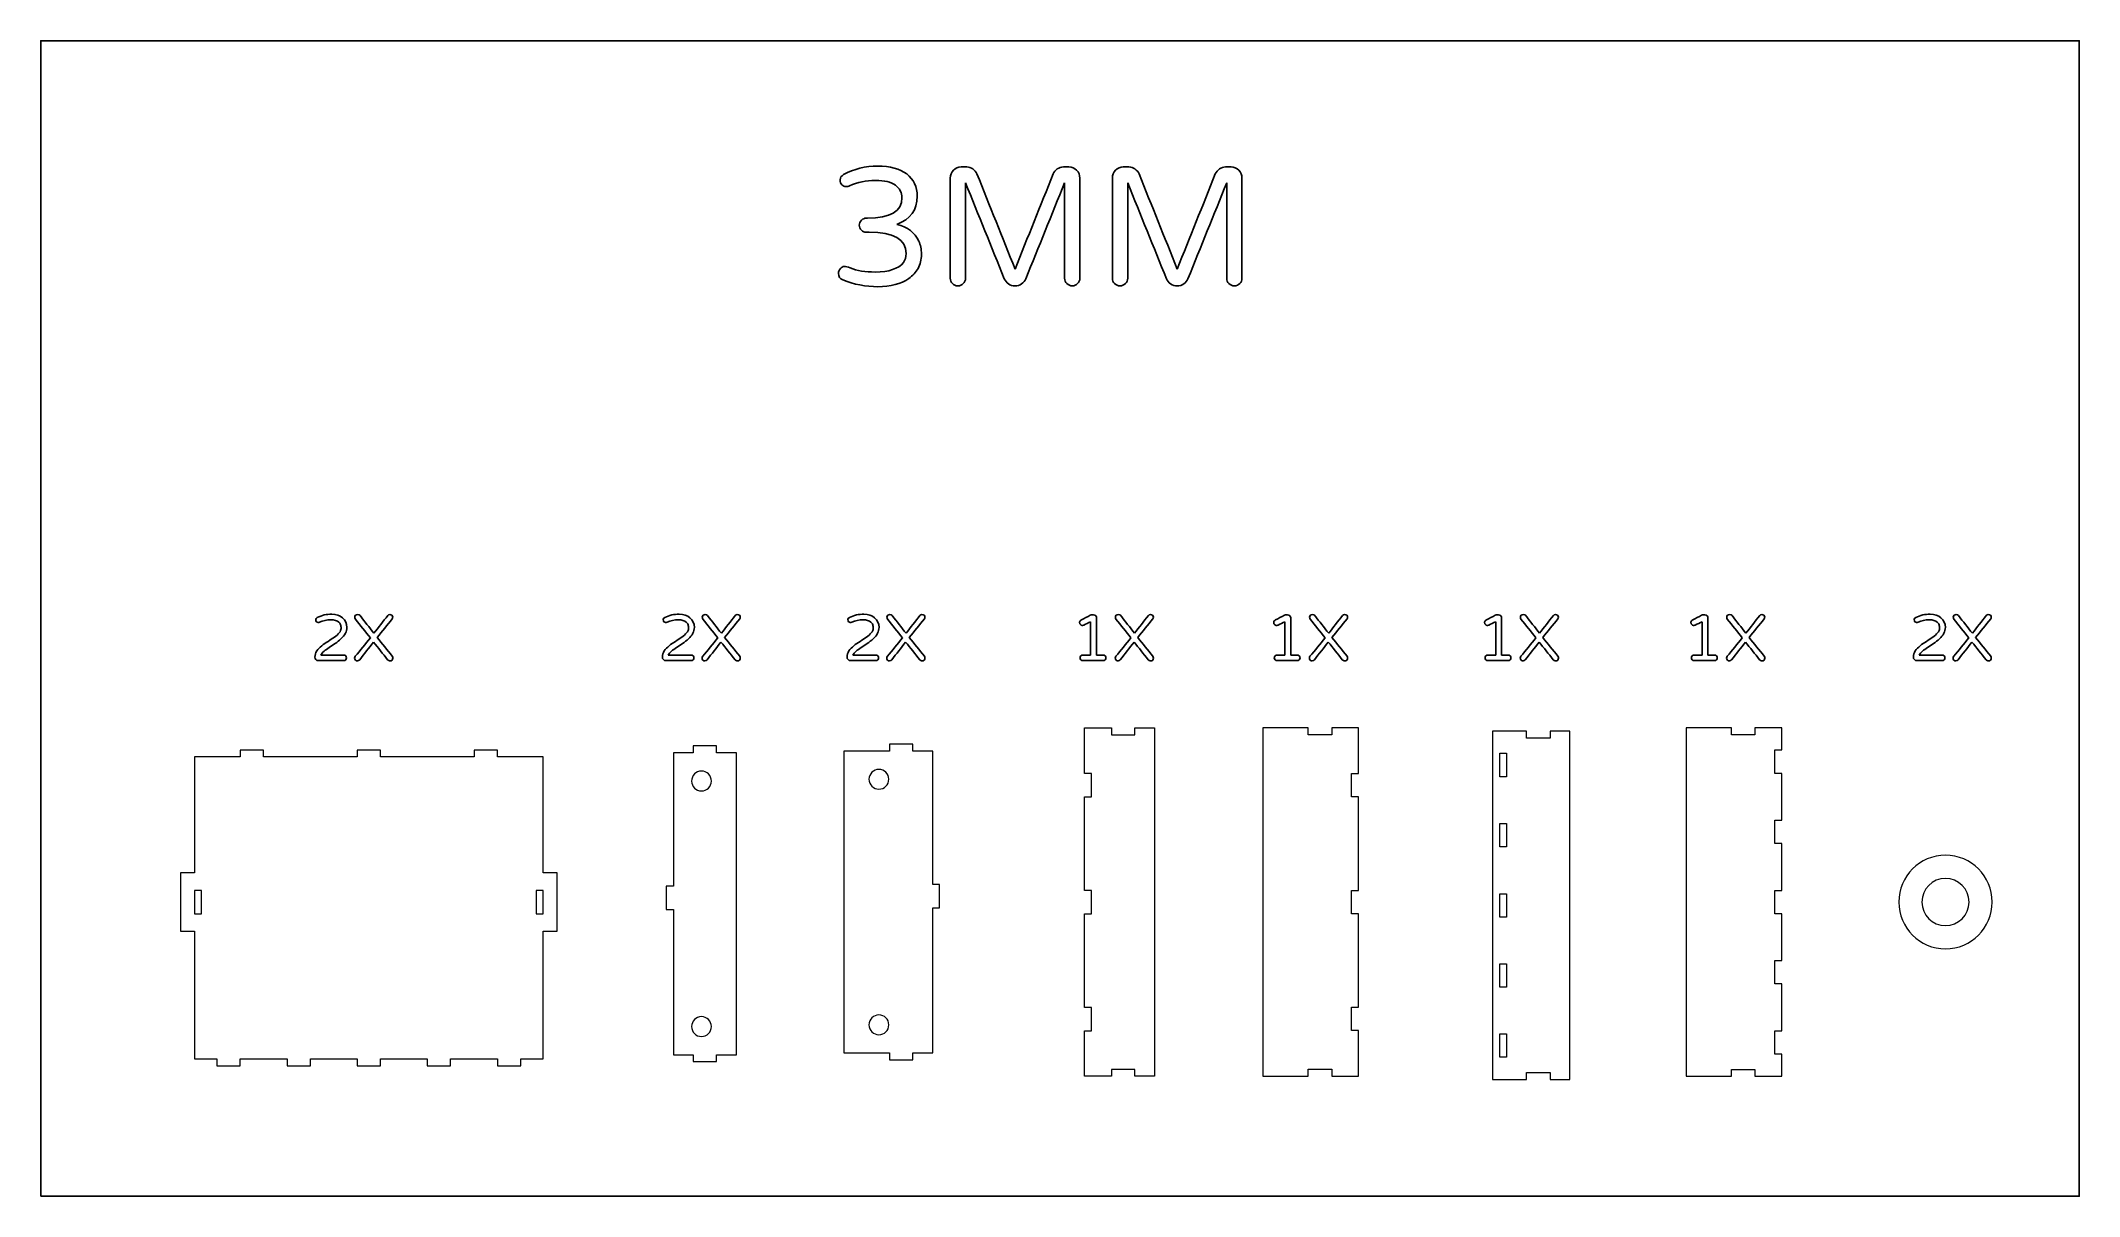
# Model space of a CAD drawing. Header units: inches. Extents: x -4260 to 4460, y -2370 to 2570.
import ezdxf

# ---------------------------------------------------------------- set-up
doc = ezdxf.new("R2010")
doc.units = ezdxf.units.IN
doc.header["$MEASUREMENT"] = 0
doc.layers.add('Default', color=7, linetype='Continuous')

# ---------------------------------------------------------------- blocks, each defined once
blk = doc.blocks.new('block 2')
at = {"layer": 'Default', "color": 18, "lineweight": 25, "true_color": 0x000000}
blk.add_open_spline([(-679.5, -59.8), (-677.1, -62.1), (-676, -65), (-676, -68.4)], degree=3, dxfattribs=at)
blk = doc.blocks.new('block 3')
at = {"layer": 'Default', "color": 18, "lineweight": 25, "true_color": 0x000000}
blk.add_open_spline([(-676, -68.4), (-676, -71.7), (-677.1, -74.5), (-679.5, -76.8)], degree=3, dxfattribs=at)
blk = doc.blocks.new('block 4')
at = {"layer": 'Default', "color": 18, "lineweight": 25, "true_color": 0x000000}
blk.add_open_spline([(-679.5, -76.8), (-681.8, -79), (-684.7, -80.1), (-688, -80.1)], degree=3, dxfattribs=at)
blk = doc.blocks.new('block 5')
at = {"layer": 'Default', "color": 18, "lineweight": 25, "true_color": 0x000000}
blk.add_open_spline([(-688, -80.1), (-724.1, -80.1), (-760.2, -80.1), (-796.3, -80.1)], degree=3, dxfattribs=at)
blk = doc.blocks.new('block 6')
at = {"layer": 'Default', "color": 18, "lineweight": 25, "true_color": 0x000000}
blk.add_open_spline([(-796.3, -80.1), (-800.6, -80.1), (-804.2, -78.8), (-807, -76.1)], degree=3, dxfattribs=at)
blk = doc.blocks.new('block 7')
at = {"layer": 'Default', "color": 18, "lineweight": 25, "true_color": 0x000000}
blk.add_open_spline([(-807, -76.1), (-809.8, -73.4), (-811.2, -69.9), (-811.2, -65.6)], degree=3, dxfattribs=at)
blk = doc.blocks.new('block 8')
at = {"layer": 'Default', "color": 18, "lineweight": 25, "true_color": 0x000000}
blk.add_open_spline([(-811.2, -65.6), (-811.2, -55.6), (-808.4, -46.8), (-802.9, -38.9)], degree=3, dxfattribs=at)
blk = doc.blocks.new('block 9')
at = {"layer": 'Default', "color": 18, "lineweight": 25, "true_color": 0x000000}
blk.add_open_spline([(-802.9, -38.9), (-797.4, -31.1), (-790.5, -23.8), (-782.1, -17)], degree=3, dxfattribs=at)
blk = doc.blocks.new('block 10')
at = {"layer": 'Default', "color": 18, "lineweight": 25, "true_color": 0x000000}
blk.add_open_spline([(-782.1, -17), (-773.8, -10.3), (-764.8, -3.9), (-755.1, 2)], degree=3, dxfattribs=at)
blk = doc.blocks.new('block 11')
at = {"layer": 'Default', "color": 18, "lineweight": 25, "true_color": 0x000000}
blk.add_open_spline([(-755.1, 2), (-745.4, 8), (-736.3, 14), (-728, 20)], degree=3, dxfattribs=at)
blk = doc.blocks.new('block 12')
at = {"layer": 'Default', "color": 18, "lineweight": 25, "true_color": 0x000000}
blk.add_open_spline([(-728, 20), (-719.7, 26), (-712.8, 32.1), (-707.3, 38.5)], degree=3, dxfattribs=at)
blk = doc.blocks.new('block 13')
at = {"layer": 'Default', "color": 18, "lineweight": 25, "true_color": 0x000000}
blk.add_open_spline([(-707.3, 38.5), (-701.7, 44.9), (-699, 51.2), (-699, 57.6)], degree=3, dxfattribs=at)
blk = doc.blocks.new('block 14')
at = {"layer": 'Default', "color": 18, "lineweight": 25, "true_color": 0x000000}
blk.add_open_spline([(-699, 57.6), (-699, 63.9), (-699.8, 69.2), (-701.4, 73.4)], degree=3, dxfattribs=at)
blk = doc.blocks.new('block 15')
at = {"layer": 'Default', "color": 18, "lineweight": 25, "true_color": 0x000000}
blk.add_open_spline([(-701.4, 73.4), (-703, 77.6), (-705.4, 81.2), (-708.8, 84.2)], degree=3, dxfattribs=at)
blk = doc.blocks.new('block 16')
at = {"layer": 'Default', "color": 18, "lineweight": 25, "true_color": 0x000000}
blk.add_open_spline([(-708.8, 84.2), (-716.3, 91), (-727.8, 94.3), (-743.3, 94.3)], degree=3, dxfattribs=at)
blk = doc.blocks.new('block 17')
at = {"layer": 'Default', "color": 18, "lineweight": 25, "true_color": 0x000000}
blk.add_open_spline([(-743.3, 94.3), (-759.9, 94.3), (-775.9, 91), (-791.3, 84.2)], degree=3, dxfattribs=at)
blk = doc.blocks.new('block 18')
at = {"layer": 'Default', "color": 18, "lineweight": 25, "true_color": 0x000000}
blk.add_open_spline([(-791.3, 84.2), (-793.1, 83.3), (-795.3, 82.8), (-797.7, 82.8)], degree=3, dxfattribs=at)
blk = doc.blocks.new('block 19')
at = {"layer": 'Default', "color": 18, "lineweight": 25, "true_color": 0x000000}
blk.add_open_spline([(-797.7, 82.8), (-800.1, 82.8), (-802.3, 83.9), (-804.3, 85.9)], degree=3, dxfattribs=at)
blk = doc.blocks.new('block 20')
at = {"layer": 'Default', "color": 18, "lineweight": 25, "true_color": 0x000000}
blk.add_open_spline([(-804.3, 85.9), (-806.3, 88), (-807.3, 91), (-807.3, 94.9)], degree=3, dxfattribs=at)
blk = doc.blocks.new('block 21')
at = {"layer": 'Default', "color": 18, "lineweight": 25, "true_color": 0x000000}
blk.add_open_spline([(-807.3, 94.9), (-807.3, 98.8), (-805.2, 101.9), (-801.1, 104.1)], degree=3, dxfattribs=at)
blk = doc.blocks.new('block 22')
at = {"layer": 'Default', "color": 18, "lineweight": 25, "true_color": 0x000000}
blk.add_open_spline([(-801.1, 104.1), (-782, 113.7), (-761.2, 118.5), (-738.8, 118.5)], degree=3, dxfattribs=at)
blk = doc.blocks.new('block 23')
at = {"layer": 'Default', "color": 18, "lineweight": 25, "true_color": 0x000000}
blk.add_open_spline([(-738.8, 118.5), (-720.5, 118.5), (-705.2, 113.2), (-693.1, 102.7)], degree=3, dxfattribs=at)
blk = doc.blocks.new('block 24')
at = {"layer": 'Default', "color": 18, "lineweight": 25, "true_color": 0x000000}
blk.add_open_spline([(-693.1, 102.7), (-680.6, 92.1), (-674.3, 78.3), (-674.3, 61.5)], degree=3, dxfattribs=at)
blk = doc.blocks.new('block 25')
at = {"layer": 'Default', "color": 18, "lineweight": 25, "true_color": 0x000000}
blk.add_open_spline([(-674.3, 61.5), (-674.3, 44.5), (-682.8, 28.1), (-699.8, 12.4)], degree=3, dxfattribs=at)
blk = doc.blocks.new('block 26')
at = {"layer": 'Default', "color": 18, "lineweight": 25, "true_color": 0x000000}
blk.add_open_spline([(-699.8, 12.4), (-707.3, 5.7), (-715.5, -0.7), (-724.4, -6.7)], degree=3, dxfattribs=at)
blk = doc.blocks.new('block 27')
at = {"layer": 'Default', "color": 18, "lineweight": 25, "true_color": 0x000000}
blk.add_open_spline([(-724.4, -6.7), (-733.2, -12.6), (-741.8, -18.4), (-750, -23.9)], degree=3, dxfattribs=at)
blk = doc.blocks.new('block 28')
at = {"layer": 'Default', "color": 18, "lineweight": 25, "true_color": 0x000000}
blk.add_open_spline([(-750, -23.9), (-758.3, -29.4), (-765.6, -34.8), (-772.2, -40.2)], degree=3, dxfattribs=at)
blk = doc.blocks.new('block 29')
at = {"layer": 'Default', "color": 18, "lineweight": 25, "true_color": 0x000000}
blk.add_open_spline([(-772.2, -40.2), (-778.7, -45.5), (-783.2, -50.9), (-785.7, -56.3)], degree=3, dxfattribs=at)
blk = doc.blocks.new('block 30')
at = {"layer": 'Default', "color": 18, "lineweight": 25, "true_color": 0x000000}
blk.add_open_spline([(-785.7, -56.3), (-753.1, -56.3), (-720.6, -56.3), (-688, -56.3)], degree=3, dxfattribs=at)
blk = doc.blocks.new('block 31')
at = {"layer": 'Default', "color": 18, "lineweight": 25, "true_color": 0x000000}
blk.add_open_spline([(-688, -56.3), (-684.7, -56.3), (-681.8, -57.5), (-679.5, -59.8)], degree=3, dxfattribs=at)
blk = doc.blocks.new('block 32')
at = {"layer": 'Default', "color": 18, "lineweight": 25, "true_color": 0x000000}
blk.add_open_spline([(-480.2, -61.6), (-478.5, -63.7), (-477.7, -66.3), (-477.7, -69.3)], degree=3, dxfattribs=at)
blk = doc.blocks.new('block 33')
at = {"layer": 'Default', "color": 18, "lineweight": 25, "true_color": 0x000000}
blk.add_open_spline([(-477.7, -69.3), (-477.7, -72.4), (-478.8, -75.2), (-481, -77.8)], degree=3, dxfattribs=at)
blk = doc.blocks.new('block 34')
at = {"layer": 'Default', "color": 18, "lineweight": 25, "true_color": 0x000000}
blk.add_open_spline([(-481, -77.8), (-483.3, -80.3), (-485.9, -81.5), (-488.9, -81.5)], degree=3, dxfattribs=at)
blk = doc.blocks.new('block 35')
at = {"layer": 'Default', "color": 18, "lineweight": 25, "true_color": 0x000000}
blk.add_open_spline([(-488.9, -81.5), (-493.9, -81.5), (-497.8, -79.8), (-500.4, -76.2)], degree=3, dxfattribs=at)
blk = doc.blocks.new('block 36')
at = {"layer": 'Default', "color": 18, "lineweight": 25, "true_color": 0x000000}
blk.add_open_spline([(-500.4, -76.2), (-520.4, -51.1), (-540.4, -25.9), (-560.4, -0.8)], degree=3, dxfattribs=at)
blk = doc.blocks.new('block 37')
at = {"layer": 'Default', "color": 18, "lineweight": 25, "true_color": 0x000000}
blk.add_open_spline([(-560.4, -0.8), (-580.1, -26), (-599.9, -51.3), (-619.6, -76.5)], degree=3, dxfattribs=at)
blk = doc.blocks.new('block 38')
at = {"layer": 'Default', "color": 18, "lineweight": 25, "true_color": 0x000000}
blk.add_open_spline([(-619.6, -76.5), (-622.4, -79.9), (-625.5, -81.5), (-629, -81.5)], degree=3, dxfattribs=at)
blk = doc.blocks.new('block 39')
at = {"layer": 'Default', "color": 18, "lineweight": 25, "true_color": 0x000000}
blk.add_open_spline([(-629, -81.5), (-632.5, -81.5), (-635.3, -80.4), (-637.7, -78)], degree=3, dxfattribs=at)
blk = doc.blocks.new('block 40')
at = {"layer": 'Default', "color": 18, "lineweight": 25, "true_color": 0x000000}
blk.add_open_spline([(-637.7, -78), (-640, -75.7), (-641.2, -73), (-641.2, -69.9)], degree=3, dxfattribs=at)
blk = doc.blocks.new('block 41')
at = {"layer": 'Default', "color": 18, "lineweight": 25, "true_color": 0x000000}
blk.add_open_spline([(-641.2, -69.9), (-641.2, -66.8), (-640.4, -64.2), (-638.7, -61.9)], degree=3, dxfattribs=at)
blk = doc.blocks.new('block 42')
at = {"layer": 'Default', "color": 18, "lineweight": 25, "true_color": 0x000000}
blk.add_open_spline([(-638.7, -61.9), (-617.1, -35.4), (-595.5, -8.8), (-573.9, 17.7)], degree=3, dxfattribs=at)
blk = doc.blocks.new('block 43')
at = {"layer": 'Default', "color": 18, "lineweight": 25, "true_color": 0x000000}
blk.add_open_spline([(-573.9, 17.7), (-595.3, 44.1), (-616.7, 70.5), (-638.1, 96.9)], degree=3, dxfattribs=at)
blk = doc.blocks.new('block 44')
at = {"layer": 'Default', "color": 18, "lineweight": 25, "true_color": 0x000000}
blk.add_open_spline([(-638.1, 96.9), (-639.8, 99.1), (-640.6, 101.9), (-640.6, 105.1)], degree=3, dxfattribs=at)
blk = doc.blocks.new('block 45')
at = {"layer": 'Default', "color": 18, "lineweight": 25, "true_color": 0x000000}
blk.add_open_spline([(-640.6, 105.1), (-640.6, 108.4), (-639.5, 111.2), (-637.1, 113.5)], degree=3, dxfattribs=at)
blk = doc.blocks.new('block 46')
at = {"layer": 'Default', "color": 18, "lineweight": 25, "true_color": 0x000000}
blk.add_open_spline([(-637.1, 113.5), (-634.8, 115.9), (-631.6, 117), (-627.6, 117)], degree=3, dxfattribs=at)
blk = doc.blocks.new('block 47')
at = {"layer": 'Default', "color": 18, "lineweight": 25, "true_color": 0x000000}
blk.add_open_spline([(-627.6, 117), (-623.6, 117), (-620.3, 115.4), (-617.9, 112)], degree=3, dxfattribs=at)
blk = doc.blocks.new('block 48')
at = {"layer": 'Default', "color": 18, "lineweight": 25, "true_color": 0x000000}
blk.add_open_spline([(-617.9, 112), (-598.2, 86.9), (-578.5, 61.9), (-558.7, 36.8)], degree=3, dxfattribs=at)
blk = doc.blocks.new('block 49')
at = {"layer": 'Default', "color": 18, "lineweight": 25, "true_color": 0x000000}
blk.add_open_spline([(-558.7, 36.8), (-539, 62.1), (-519.3, 87.3), (-499.5, 112.6)], degree=3, dxfattribs=at)
blk = doc.blocks.new('block 50')
at = {"layer": 'Default', "color": 18, "lineweight": 25, "true_color": 0x000000}
blk.add_open_spline([(-499.5, 112.6), (-497.5, 115.6), (-494.6, 117), (-490.8, 117)], degree=3, dxfattribs=at)
blk = doc.blocks.new('block 51')
at = {"layer": 'Default', "color": 18, "lineweight": 25, "true_color": 0x000000}
blk.add_open_spline([(-490.8, 117), (-487.1, 117), (-484, 115.9), (-481.6, 113.5)], degree=3, dxfattribs=at)
blk = doc.blocks.new('block 52')
at = {"layer": 'Default', "color": 18, "lineweight": 25, "true_color": 0x000000}
blk.add_open_spline([(-481.6, 113.5), (-479.2, 111.2), (-477.9, 108.5), (-477.9, 105.5)], degree=3, dxfattribs=at)
blk = doc.blocks.new('block 53')
at = {"layer": 'Default', "color": 18, "lineweight": 25, "true_color": 0x000000}
blk.add_open_spline([(-477.9, 105.5), (-477.9, 102.6), (-478.7, 100), (-480.2, 98)], degree=3, dxfattribs=at)
blk = doc.blocks.new('block 54')
at = {"layer": 'Default', "color": 18, "lineweight": 25, "true_color": 0x000000}
blk.add_open_spline([(-480.2, 98), (-501.8, 71.3), (-523.4, 44.7), (-545, 18)], degree=3, dxfattribs=at)
blk = doc.blocks.new('block 55')
at = {"layer": 'Default', "color": 18, "lineweight": 25, "true_color": 0x000000}
blk.add_open_spline([(-545, 18), (-523.4, -8.5), (-501.8, -35.1), (-480.2, -61.6)], degree=3, dxfattribs=at)
blk = doc.blocks.new('block 56')
at = {"layer": 'Default', "color": 18, "lineweight": 20, "true_color": 0x000000}
blk.add_open_spline([(-674.9, -1679.8), (-651.5, -1679.8), (-632.6, -1660.8), (-632.6, -1637.4)], degree=3, dxfattribs=at)
blk = doc.blocks.new('block 57')
at = {"layer": 'Default', "color": 18, "lineweight": 20, "true_color": 0x000000}
blk.add_open_spline([(-632.6, -1637.4), (-632.6, -1614), (-651.5, -1595.1), (-674.9, -1595.1)], degree=3, dxfattribs=at)
blk = doc.blocks.new('block 58')
at = {"layer": 'Default', "color": 18, "lineweight": 20, "true_color": 0x000000}
blk.add_open_spline([(-674.9, -1595.1), (-698.3, -1595.1), (-717.2, -1614), (-717.2, -1637.4)], degree=3, dxfattribs=at)
blk = doc.blocks.new('block 59')
at = {"layer": 'Default', "color": 18, "lineweight": 20, "true_color": 0x000000}
blk.add_open_spline([(-717.2, -1637.4), (-717.2, -1660.8), (-698.3, -1679.8), (-674.9, -1679.8)], degree=3, dxfattribs=at)
blk = doc.blocks.new('block 60')
at = {"layer": 'Default', "color": 18, "lineweight": 20, "true_color": 0x000000}
blk.add_open_spline([(-674.9, -629.9), (-651.5, -629.9), (-632.6, -610.9), (-632.6, -587.6)], degree=3, dxfattribs=at)
blk = doc.blocks.new('block 61')
at = {"layer": 'Default', "color": 18, "lineweight": 20, "true_color": 0x000000}
blk.add_open_spline([(-632.6, -587.6), (-632.6, -564.2), (-651.5, -545.2), (-674.9, -545.2)], degree=3, dxfattribs=at)
blk = doc.blocks.new('block 62')
at = {"layer": 'Default', "color": 18, "lineweight": 20, "true_color": 0x000000}
blk.add_open_spline([(-674.9, -545.2), (-698.3, -545.2), (-717.2, -564.2), (-717.2, -587.6)], degree=3, dxfattribs=at)
blk = doc.blocks.new('block 63')
at = {"layer": 'Default', "color": 18, "lineweight": 20, "true_color": 0x000000}
blk.add_open_spline([(-717.2, -587.6), (-717.2, -610.9), (-698.3, -629.9), (-674.9, -629.9)], degree=3, dxfattribs=at)
blk = doc.blocks.new('block 64')
at = {"layer": 'Default', "color": 18, "lineweight": 20, "true_color": 0x000000}
blk.add_lwpolyline([(-630, -437.7), (-630, -467.3)], dxfattribs=at)
blk = doc.blocks.new('block 65')
at = {"layer": 'Default', "color": 18, "lineweight": 20, "true_color": 0x000000}
blk.add_lwpolyline([(-630, -467.3), (-824.8, -467.3)], dxfattribs=at)
blk = doc.blocks.new('block 66')
at = {"layer": 'Default', "color": 18, "lineweight": 20, "true_color": 0x000000}
blk.add_lwpolyline([(-824.8, -467.3), (-824.8, -1757.6)], dxfattribs=at)
blk = doc.blocks.new('block 67')
at = {"layer": 'Default', "color": 18, "lineweight": 20, "true_color": 0x000000}
blk.add_lwpolyline([(-824.8, -1757.6), (-630, -1757.6)], dxfattribs=at)
blk = doc.blocks.new('block 68')
at = {"layer": 'Default', "color": 18, "lineweight": 20, "true_color": 0x000000}
blk.add_lwpolyline([(-630, -1757.6), (-630, -1787.3), (-530.1, -1787.3)], dxfattribs=at)
blk = doc.blocks.new('block 69')
at = {"layer": 'Default', "color": 18, "lineweight": 20, "true_color": 0x000000}
blk.add_lwpolyline([(-530.1, -1787.3), (-530.1, -1757.6)], dxfattribs=at)
blk = doc.blocks.new('block 70')
at = {"layer": 'Default', "color": 18, "lineweight": 20, "true_color": 0x000000}
blk.add_lwpolyline([(-530.1, -1757.6), (-444.6, -1757.6)], dxfattribs=at)
blk = doc.blocks.new('block 71')
at = {"layer": 'Default', "color": 18, "lineweight": 20, "true_color": 0x000000}
blk.add_lwpolyline([(-444.6, -1757.6), (-444.6, -1137)], dxfattribs=at)
blk = doc.blocks.new('block 72')
at = {"layer": 'Default', "color": 18, "lineweight": 20, "true_color": 0x000000}
blk.add_lwpolyline([(-444.6, -1137), (-415, -1137), (-415, -1037.1)], dxfattribs=at)
blk = doc.blocks.new('block 73')
at = {"layer": 'Default', "color": 18, "lineweight": 20, "true_color": 0x000000}
blk.add_lwpolyline([(-415, -1037.1), (-444.6, -1037.1)], dxfattribs=at)
blk = doc.blocks.new('block 74')
at = {"layer": 'Default', "color": 18, "lineweight": 20, "true_color": 0x000000}
blk.add_lwpolyline([(-444.6, -1037.1), (-444.6, -467.3)], dxfattribs=at)
blk = doc.blocks.new('block 75')
at = {"layer": 'Default', "color": 18, "lineweight": 20, "true_color": 0x000000}
blk.add_lwpolyline([(-444.6, -467.3), (-530.1, -467.3)], dxfattribs=at)
blk = doc.blocks.new('block 76')
at = {"layer": 'Default', "color": 18, "lineweight": 20, "true_color": 0x000000}
blk.add_lwpolyline([(-530.1, -467.3), (-530.1, -437.7), (-630, -437.7)], dxfattribs=at)
blk = doc.blocks.new('block 77')
at = {"layer": 'Default', "color": 18, "lineweight": 25, "true_color": 0x000000}
blk.add_open_spline([(292.8, -59.8), (295.1, -62.1), (296.3, -65), (296.3, -68.4)], degree=3, dxfattribs=at)
blk = doc.blocks.new('block 78')
at = {"layer": 'Default', "color": 18, "lineweight": 25, "true_color": 0x000000}
blk.add_open_spline([(296.3, -68.4), (296.3, -71.7), (295.1, -74.5), (292.8, -76.8)], degree=3, dxfattribs=at)
blk = doc.blocks.new('block 79')
at = {"layer": 'Default', "color": 18, "lineweight": 25, "true_color": 0x000000}
blk.add_open_spline([(292.8, -76.8), (290.5, -79), (287.6, -80.1), (284.3, -80.1)], degree=3, dxfattribs=at)
blk = doc.blocks.new('block 80')
at = {"layer": 'Default', "color": 18, "lineweight": 25, "true_color": 0x000000}
blk.add_open_spline([(284.3, -80.1), (255.4, -80.1), (226.5, -80.1), (197.6, -80.1)], degree=3, dxfattribs=at)
blk = doc.blocks.new('block 81')
at = {"layer": 'Default', "color": 18, "lineweight": 25, "true_color": 0x000000}
blk.add_open_spline([(197.6, -80.1), (194.2, -80.1), (191.4, -79), (189.2, -76.8)], degree=3, dxfattribs=at)
blk = doc.blocks.new('block 82')
at = {"layer": 'Default', "color": 18, "lineweight": 25, "true_color": 0x000000}
blk.add_open_spline([(189.2, -76.8), (186.9, -74.5), (185.8, -71.7), (185.8, -68.4)], degree=3, dxfattribs=at)
blk = doc.blocks.new('block 83')
at = {"layer": 'Default', "color": 18, "lineweight": 25, "true_color": 0x000000}
blk.add_open_spline([(185.8, -68.4), (185.8, -65), (186.9, -62.1), (189.2, -59.8)], degree=3, dxfattribs=at)
blk = doc.blocks.new('block 84')
at = {"layer": 'Default', "color": 18, "lineweight": 25, "true_color": 0x000000}
blk.add_open_spline([(189.2, -59.8), (191.4, -57.5), (194.2, -56.3), (197.6, -56.3)], degree=3, dxfattribs=at)
blk = doc.blocks.new('block 85')
at = {"layer": 'Default', "color": 18, "lineweight": 25, "true_color": 0x000000}
blk.add_open_spline([(197.6, -56.3), (208.7, -56.3), (219.8, -56.3), (231, -56.3)], degree=3, dxfattribs=at)
blk = doc.blocks.new('block 86')
at = {"layer": 'Default', "color": 18, "lineweight": 25, "true_color": 0x000000}
blk.add_open_spline([(231, -56.3), (231, -8.9), (231, 38.5), (231, 85.9)], degree=3, dxfattribs=at)
blk = doc.blocks.new('block 87')
at = {"layer": 'Default', "color": 18, "lineweight": 25, "true_color": 0x000000}
blk.add_open_spline([(231, 85.9), (221.4, 81.2), (211.9, 76.6), (202.3, 71.9)], degree=3, dxfattribs=at)
blk = doc.blocks.new('block 88')
at = {"layer": 'Default', "color": 18, "lineweight": 25, "true_color": 0x000000}
blk.add_open_spline([(202.3, 71.9), (201.4, 71.5), (200.5, 71.1), (199.5, 70.8)], degree=3, dxfattribs=at)
blk = doc.blocks.new('block 89')
at = {"layer": 'Default', "color": 18, "lineweight": 25, "true_color": 0x000000}
blk.add_open_spline([(199.5, 70.8), (198.6, 70.4), (196.9, 70.2), (194.4, 70.2)], degree=3, dxfattribs=at)
blk = doc.blocks.new('block 90')
at = {"layer": 'Default', "color": 18, "lineweight": 25, "true_color": 0x000000}
blk.add_open_spline([(194.4, 70.2), (191.8, 70.2), (189.4, 71.3), (187.2, 73.6)], degree=3, dxfattribs=at)
blk = doc.blocks.new('block 91')
at = {"layer": 'Default', "color": 18, "lineweight": 25, "true_color": 0x000000}
blk.add_open_spline([(187.2, 73.6), (185, 75.8), (183.8, 79.1), (183.8, 83.5)], degree=3, dxfattribs=at)
blk = doc.blocks.new('block 92')
at = {"layer": 'Default', "color": 18, "lineweight": 25, "true_color": 0x000000}
blk.add_open_spline([(183.8, 83.5), (183.8, 87.9), (186.3, 91.3), (191.1, 93.8)], degree=3, dxfattribs=at)
blk = doc.blocks.new('block 93')
at = {"layer": 'Default', "color": 18, "lineweight": 25, "true_color": 0x000000}
blk.add_open_spline([(191.1, 93.8), (203.8, 100.4), (216.6, 107), (229.3, 113.7)], degree=3, dxfattribs=at)
blk = doc.blocks.new('block 94')
at = {"layer": 'Default', "color": 18, "lineweight": 25, "true_color": 0x000000}
blk.add_open_spline([(229.3, 113.7), (231.9, 115), (234.5, 115.6), (237.1, 115.6)], degree=3, dxfattribs=at)
blk = doc.blocks.new('block 95')
at = {"layer": 'Default', "color": 18, "lineweight": 25, "true_color": 0x000000}
blk.add_open_spline([(237.1, 115.6), (239.1, 115.6), (241.1, 115.6), (243, 115.6)], degree=3, dxfattribs=at)
blk = doc.blocks.new('block 96')
at = {"layer": 'Default', "color": 18, "lineweight": 25, "true_color": 0x000000}
blk.add_open_spline([(243, 115.6), (246.8, 115.6), (249.9, 114.3), (252.6, 111.7)], degree=3, dxfattribs=at)
blk = doc.blocks.new('block 97')
at = {"layer": 'Default', "color": 18, "lineweight": 25, "true_color": 0x000000}
blk.add_open_spline([(252.6, 111.7), (255.2, 109.1), (256.5, 105.9), (256.5, 102.2)], degree=3, dxfattribs=at)
blk = doc.blocks.new('block 98')
at = {"layer": 'Default', "color": 18, "lineweight": 25, "true_color": 0x000000}
blk.add_open_spline([(256.5, 102.2), (256.5, 49.4), (256.5, -3.5), (256.5, -56.3)], degree=3, dxfattribs=at)
blk = doc.blocks.new('block 99')
at = {"layer": 'Default', "color": 18, "lineweight": 25, "true_color": 0x000000}
blk.add_open_spline([(256.5, -56.3), (265.7, -56.3), (275, -56.3), (284.3, -56.3)], degree=3, dxfattribs=at)
blk = doc.blocks.new('block 100')
at = {"layer": 'Default', "color": 18, "lineweight": 25, "true_color": 0x000000}
blk.add_open_spline([(284.3, -56.3), (287.6, -56.3), (290.5, -57.5), (292.8, -59.8)], degree=3, dxfattribs=at)
blk = doc.blocks.new('block 101')
at = {"layer": 'Default', "color": 18, "lineweight": 25, "true_color": 0x000000}
blk.add_open_spline([(497.2, -61.6), (498.8, -63.7), (499.7, -66.3), (499.7, -69.3)], degree=3, dxfattribs=at)
blk = doc.blocks.new('block 102')
at = {"layer": 'Default', "color": 18, "lineweight": 25, "true_color": 0x000000}
blk.add_open_spline([(499.7, -69.3), (499.7, -72.4), (498.6, -75.2), (496.3, -77.8)], degree=3, dxfattribs=at)
blk = doc.blocks.new('block 103')
at = {"layer": 'Default', "color": 18, "lineweight": 25, "true_color": 0x000000}
blk.add_open_spline([(496.3, -77.8), (494.1, -80.3), (491.5, -81.5), (488.5, -81.5)], degree=3, dxfattribs=at)
blk = doc.blocks.new('block 104')
at = {"layer": 'Default', "color": 18, "lineweight": 25, "true_color": 0x000000}
blk.add_open_spline([(488.5, -81.5), (483.4, -81.5), (479.6, -79.8), (477, -76.2)], degree=3, dxfattribs=at)
blk = doc.blocks.new('block 105')
at = {"layer": 'Default', "color": 18, "lineweight": 25, "true_color": 0x000000}
blk.add_open_spline([(477, -76.2), (457, -51.1), (436.9, -25.9), (416.9, -0.8)], degree=3, dxfattribs=at)
blk = doc.blocks.new('block 106')
at = {"layer": 'Default', "color": 18, "lineweight": 25, "true_color": 0x000000}
blk.add_open_spline([(416.9, -0.8), (397.2, -26), (377.5, -51.3), (357.7, -76.5)], degree=3, dxfattribs=at)
blk = doc.blocks.new('block 107')
at = {"layer": 'Default', "color": 18, "lineweight": 25, "true_color": 0x000000}
blk.add_open_spline([(357.7, -76.5), (354.9, -79.9), (351.8, -81.5), (348.4, -81.5)], degree=3, dxfattribs=at)
blk = doc.blocks.new('block 108')
at = {"layer": 'Default', "color": 18, "lineweight": 25, "true_color": 0x000000}
blk.add_open_spline([(348.4, -81.5), (344.9, -81.5), (342, -80.4), (339.7, -78)], degree=3, dxfattribs=at)
blk = doc.blocks.new('block 109')
at = {"layer": 'Default', "color": 18, "lineweight": 25, "true_color": 0x000000}
blk.add_open_spline([(339.7, -78), (337.3, -75.7), (336.1, -73), (336.1, -69.9)], degree=3, dxfattribs=at)
blk = doc.blocks.new('block 110')
at = {"layer": 'Default', "color": 18, "lineweight": 25, "true_color": 0x000000}
blk.add_open_spline([(336.1, -69.9), (336.1, -66.8), (337, -64.2), (338.7, -61.9)], degree=3, dxfattribs=at)
blk = doc.blocks.new('block 111')
at = {"layer": 'Default', "color": 18, "lineweight": 25, "true_color": 0x000000}
blk.add_open_spline([(338.7, -61.9), (360.3, -35.4), (381.9, -8.8), (403.5, 17.7)], degree=3, dxfattribs=at)
blk = doc.blocks.new('block 112')
at = {"layer": 'Default', "color": 18, "lineweight": 25, "true_color": 0x000000}
blk.add_open_spline([(403.5, 17.7), (382.1, 44.1), (360.6, 70.5), (339.2, 96.9)], degree=3, dxfattribs=at)
blk = doc.blocks.new('block 113')
at = {"layer": 'Default', "color": 18, "lineweight": 25, "true_color": 0x000000}
blk.add_open_spline([(339.2, 96.9), (337.6, 99.1), (336.7, 101.9), (336.7, 105.1)], degree=3, dxfattribs=at)
blk = doc.blocks.new('block 114')
at = {"layer": 'Default', "color": 18, "lineweight": 25, "true_color": 0x000000}
blk.add_open_spline([(336.7, 105.1), (336.7, 108.4), (337.9, 111.2), (340.2, 113.5)], degree=3, dxfattribs=at)
blk = doc.blocks.new('block 115')
at = {"layer": 'Default', "color": 18, "lineweight": 25, "true_color": 0x000000}
blk.add_open_spline([(340.2, 113.5), (342.6, 115.9), (345.7, 117), (349.8, 117)], degree=3, dxfattribs=at)
blk = doc.blocks.new('block 116')
at = {"layer": 'Default', "color": 18, "lineweight": 25, "true_color": 0x000000}
blk.add_open_spline([(349.8, 117), (353.8, 117), (357, 115.4), (359.4, 112)], degree=3, dxfattribs=at)
blk = doc.blocks.new('block 117')
at = {"layer": 'Default', "color": 18, "lineweight": 25, "true_color": 0x000000}
blk.add_open_spline([(359.4, 112), (379.2, 86.9), (398.9, 61.9), (418.6, 36.8)], degree=3, dxfattribs=at)
blk = doc.blocks.new('block 118')
at = {"layer": 'Default', "color": 18, "lineweight": 25, "true_color": 0x000000}
blk.add_open_spline([(418.6, 36.8), (438.3, 62.1), (458.1, 87.3), (477.8, 112.6)], degree=3, dxfattribs=at)
blk = doc.blocks.new('block 119')
at = {"layer": 'Default', "color": 18, "lineweight": 25, "true_color": 0x000000}
blk.add_open_spline([(477.8, 112.6), (479.9, 115.6), (482.8, 117), (486.5, 117)], degree=3, dxfattribs=at)
blk = doc.blocks.new('block 120')
at = {"layer": 'Default', "color": 18, "lineweight": 25, "true_color": 0x000000}
blk.add_open_spline([(486.5, 117), (490.2, 117), (493.3, 115.9), (495.8, 113.5)], degree=3, dxfattribs=at)
blk = doc.blocks.new('block 121')
at = {"layer": 'Default', "color": 18, "lineweight": 25, "true_color": 0x000000}
blk.add_open_spline([(495.8, 113.5), (498.2, 111.2), (499.4, 108.5), (499.4, 105.5)], degree=3, dxfattribs=at)
blk = doc.blocks.new('block 122')
at = {"layer": 'Default', "color": 18, "lineweight": 25, "true_color": 0x000000}
blk.add_open_spline([(499.4, 105.5), (499.4, 102.6), (498.7, 100), (497.2, 98)], degree=3, dxfattribs=at)
blk = doc.blocks.new('block 123')
at = {"layer": 'Default', "color": 18, "lineweight": 25, "true_color": 0x000000}
blk.add_open_spline([(497.2, 98), (475.6, 71.3), (454, 44.7), (432.4, 18)], degree=3, dxfattribs=at)
blk = doc.blocks.new('block 124')
at = {"layer": 'Default', "color": 18, "lineweight": 25, "true_color": 0x000000}
blk.add_open_spline([(432.4, 18), (454, -8.5), (475.6, -35.1), (497.2, -61.6)], degree=3, dxfattribs=at)
blk = doc.blocks.new('block 125')
at = {"layer": 'Default', "color": 18, "lineweight": 20, "true_color": 0x000000}
blk.add_lwpolyline([(320.1, -367.4), (320.1, -397.9), (420, -397.9), (420, -367.4)], dxfattribs=at)
blk = doc.blocks.new('block 126')
at = {"layer": 'Default', "color": 18, "lineweight": 20, "true_color": 0x000000}
blk.add_lwpolyline([(420, -367.4), (504.7, -367.4), (504.7, -1857.6), (420, -1857.6), (420, -1827.9), (320.1, -1827.9), (320.1, -1857.6), (205, -1857.6), (205, -1662.8), (234.6, -1662.8), (234.6, -1562.9), (205, -1562.9), (205, -1162.4), (234.6, -1162.4), (234.6, -1062.5), (205, -1062.5), (205, -662.9), (234.6, -662.9), (234.6, -563), (205, -563), (205, -367.4), (320.1, -367.4)], dxfattribs=at)
blk = doc.blocks.new('block 127')
at = {"layer": 'Default', "color": 18, "lineweight": 20, "true_color": 0x000000}
blk.add_lwpolyline([(1376.7, -1857.6), (1376.7, -1662)], dxfattribs=at)
blk = doc.blocks.new('block 128')
at = {"layer": 'Default', "color": 18, "lineweight": 20, "true_color": 0x000000}
blk.add_lwpolyline([(1376.7, -1662), (1347.1, -1662)], dxfattribs=at)
blk = doc.blocks.new('block 129')
at = {"layer": 'Default', "color": 18, "lineweight": 20, "true_color": 0x000000}
blk.add_lwpolyline([(1347.1, -1662), (1347.1, -1562.1)], dxfattribs=at)
blk = doc.blocks.new('block 130')
at = {"layer": 'Default', "color": 18, "lineweight": 20, "true_color": 0x000000}
blk.add_lwpolyline([(1347.1, -1562.1), (1376.7, -1562.1)], dxfattribs=at)
blk = doc.blocks.new('block 131')
at = {"layer": 'Default', "color": 18, "lineweight": 20, "true_color": 0x000000}
blk.add_lwpolyline([(1376.7, -1562.1), (1376.7, -1162.4)], dxfattribs=at)
blk = doc.blocks.new('block 132')
at = {"layer": 'Default', "color": 18, "lineweight": 20, "true_color": 0x000000}
blk.add_lwpolyline([(1376.7, -1162.4), (1347.1, -1162.4), (1347.1, -1062.5)], dxfattribs=at)
blk = doc.blocks.new('block 133')
at = {"layer": 'Default', "color": 18, "lineweight": 20, "true_color": 0x000000}
blk.add_lwpolyline([(1347.1, -1062.5), (1376.7, -1062.5)], dxfattribs=at)
blk = doc.blocks.new('block 134')
at = {"layer": 'Default', "color": 18, "lineweight": 20, "true_color": 0x000000}
blk.add_lwpolyline([(1376.7, -1062.5), (1376.7, -662.1)], dxfattribs=at)
blk = doc.blocks.new('block 135')
at = {"layer": 'Default', "color": 18, "lineweight": 20, "true_color": 0x000000}
blk.add_lwpolyline([(1376.7, -662.1), (1347.1, -662.1)], dxfattribs=at)
blk = doc.blocks.new('block 136')
at = {"layer": 'Default', "color": 18, "lineweight": 20, "true_color": 0x000000}
blk.add_lwpolyline([(1347.1, -662.1), (1347.1, -562.2)], dxfattribs=at)
blk = doc.blocks.new('block 137')
at = {"layer": 'Default', "color": 18, "lineweight": 20, "true_color": 0x000000}
blk.add_lwpolyline([(1347.1, -562.2), (1376.7, -562.2)], dxfattribs=at)
blk = doc.blocks.new('block 138')
at = {"layer": 'Default', "color": 18, "lineweight": 20, "true_color": 0x000000}
blk.add_lwpolyline([(1376.7, -562.2), (1376.7, -367.4), (1262.4, -367.4), (1262.4, -397.1), (1161.7, -397.1), (1161.7, -367.4), (966.9, -367.4), (966.9, -1857.6)], dxfattribs=at)
blk = doc.blocks.new('block 139')
at = {"layer": 'Default', "color": 18, "lineweight": 20, "true_color": 0x000000}
blk.add_lwpolyline([(966.9, -1857.6), (1161.7, -1857.6)], dxfattribs=at)
blk = doc.blocks.new('block 140')
at = {"layer": 'Default', "color": 18, "lineweight": 20, "true_color": 0x000000}
blk.add_lwpolyline([(1161.7, -1857.6), (1161.7, -1827.1), (1262.4, -1827.1)], dxfattribs=at)
blk = doc.blocks.new('block 141')
at = {"layer": 'Default', "color": 18, "lineweight": 20, "true_color": 0x000000}
blk.add_lwpolyline([(1262.4, -1827.1), (1262.4, -1857.6)], dxfattribs=at)
blk = doc.blocks.new('block 142')
at = {"layer": 'Default', "color": 18, "lineweight": 20, "true_color": 0x000000}
blk.add_lwpolyline([(1262.4, -1857.6), (1376.7, -1857.6)], dxfattribs=at)
blk = doc.blocks.new('block 143')
at = {"layer": 'Default', "color": 18, "lineweight": 20, "true_color": 0x000000}
blk.add_lwpolyline([(1950.4, -1871.9), (2096, -1871.9), (2096, -1841.4), (2195.9, -1841.4), (2195.9, -1871.9), (2280.6, -1871.9), (2280.6, -381.8), (2195.9, -381.8), (2195.9, -411.4), (2096, -411.4), (2096, -381.8), (1950.4, -381.8), (1950.4, -1871.9)], dxfattribs=at)
blk = doc.blocks.new('block 144')
at = {"layer": 'Default', "color": 18, "lineweight": 20, "true_color": 0x000000}
blk.add_lwpolyline([(1980.8, -1676.3), (2010.5, -1676.3), (2010.5, -1776.2)], dxfattribs=at)
blk = doc.blocks.new('block 145')
at = {"layer": 'Default', "color": 18, "lineweight": 20, "true_color": 0x000000}
blk.add_lwpolyline([(2010.5, -1776.2), (1980.8, -1776.2)], dxfattribs=at)
blk = doc.blocks.new('block 146')
at = {"layer": 'Default', "color": 18, "lineweight": 20, "true_color": 0x000000}
blk.add_lwpolyline([(1980.8, -1776.2), (1980.8, -1676.3)], dxfattribs=at)
blk = doc.blocks.new('block 147')
at = {"layer": 'Default', "color": 18, "lineweight": 20, "true_color": 0x000000}
blk.add_lwpolyline([(2010.5, -576.5), (1980.8, -576.5)], dxfattribs=at)
blk = doc.blocks.new('block 148')
at = {"layer": 'Default', "color": 18, "lineweight": 20, "true_color": 0x000000}
blk.add_lwpolyline([(1980.8, -576.5), (1980.8, -476.6)], dxfattribs=at)
blk = doc.blocks.new('block 149')
at = {"layer": 'Default', "color": 18, "lineweight": 20, "true_color": 0x000000}
blk.add_lwpolyline([(1980.8, -476.6), (2010.5, -476.6)], dxfattribs=at)
blk = doc.blocks.new('block 150')
at = {"layer": 'Default', "color": 18, "lineweight": 20, "true_color": 0x000000}
blk.add_lwpolyline([(2010.5, -476.6), (2010.5, -576.5)], dxfattribs=at)
blk = doc.blocks.new('block 151')
at = {"layer": 'Default', "color": 18, "lineweight": 20, "true_color": 0x000000}
blk.add_lwpolyline([(1980.8, -1376.6), (2010.5, -1376.6)], dxfattribs=at)
blk = doc.blocks.new('block 152')
at = {"layer": 'Default', "color": 18, "lineweight": 20, "true_color": 0x000000}
blk.add_lwpolyline([(2010.5, -1376.6), (2010.5, -1476.5)], dxfattribs=at)
blk = doc.blocks.new('block 153')
at = {"layer": 'Default', "color": 18, "lineweight": 20, "true_color": 0x000000}
blk.add_lwpolyline([(2010.5, -1476.5), (1980.8, -1476.5)], dxfattribs=at)
blk = doc.blocks.new('block 154')
at = {"layer": 'Default', "color": 18, "lineweight": 20, "true_color": 0x000000}
blk.add_lwpolyline([(1980.8, -1476.5), (1980.8, -1376.6)], dxfattribs=at)
blk = doc.blocks.new('block 155')
at = {"layer": 'Default', "color": 18, "lineweight": 20, "true_color": 0x000000}
blk.add_lwpolyline([(2010.5, -1176.8), (1980.8, -1176.8)], dxfattribs=at)
blk = doc.blocks.new('block 156')
at = {"layer": 'Default', "color": 18, "lineweight": 20, "true_color": 0x000000}
blk.add_lwpolyline([(1980.8, -1176.8), (1980.8, -1076.9)], dxfattribs=at)
blk = doc.blocks.new('block 157')
at = {"layer": 'Default', "color": 18, "lineweight": 20, "true_color": 0x000000}
blk.add_lwpolyline([(1980.8, -1076.9), (2010.5, -1076.9)], dxfattribs=at)
blk = doc.blocks.new('block 158')
at = {"layer": 'Default', "color": 18, "lineweight": 20, "true_color": 0x000000}
blk.add_lwpolyline([(2010.5, -1076.9), (2010.5, -1176.8)], dxfattribs=at)
blk = doc.blocks.new('block 159')
at = {"layer": 'Default', "color": 18, "lineweight": 20, "true_color": 0x000000}
blk.add_lwpolyline([(1980.8, -776.3), (2010.5, -776.3)], dxfattribs=at)
blk = doc.blocks.new('block 160')
at = {"layer": 'Default', "color": 18, "lineweight": 20, "true_color": 0x000000}
blk.add_lwpolyline([(2010.5, -776.3), (2010.5, -876.2)], dxfattribs=at)
blk = doc.blocks.new('block 161')
at = {"layer": 'Default', "color": 18, "lineweight": 20, "true_color": 0x000000}
blk.add_lwpolyline([(2010.5, -876.2), (1980.8, -876.2)], dxfattribs=at)
blk = doc.blocks.new('block 162')
at = {"layer": 'Default', "color": 18, "lineweight": 20, "true_color": 0x000000}
blk.add_lwpolyline([(1980.8, -876.2), (1980.8, -776.3)], dxfattribs=at)
blk = doc.blocks.new('block 163')
at = {"layer": 'Default', "color": 18, "lineweight": 20, "true_color": 0x000000}
blk.add_lwpolyline([(3187.8, -367.4), (3072.7, -367.4), (3072.7, -397.1), (2972.8, -397.1), (2972.8, -367.4), (2778, -367.4), (2778, -1857.6), (2972.8, -1857.6), (2972.8, -1827.9), (3072.7, -1827.9), (3072.7, -1857.6), (3187.8, -1857.6)], dxfattribs=at)
blk = doc.blocks.new('block 164')
at = {"layer": 'Default', "color": 18, "lineweight": 20, "true_color": 0x000000}
blk.add_lwpolyline([(3187.8, -1857.6), (3187.8, -1762.7)], dxfattribs=at)
blk = doc.blocks.new('block 165')
at = {"layer": 'Default', "color": 18, "lineweight": 20, "true_color": 0x000000}
blk.add_lwpolyline([(3187.8, -1762.7), (3158.2, -1762.7)], dxfattribs=at)
blk = doc.blocks.new('block 166')
at = {"layer": 'Default', "color": 18, "lineweight": 20, "true_color": 0x000000}
blk.add_lwpolyline([(3158.2, -1762.7), (3158.2, -1662.8)], dxfattribs=at)
blk = doc.blocks.new('block 167')
at = {"layer": 'Default', "color": 18, "lineweight": 20, "true_color": 0x000000}
blk.add_lwpolyline([(3158.2, -1662.8), (3187.8, -1662.8)], dxfattribs=at)
blk = doc.blocks.new('block 168')
at = {"layer": 'Default', "color": 18, "lineweight": 20, "true_color": 0x000000}
blk.add_lwpolyline([(3187.8, -1662.8), (3187.8, -1462.2)], dxfattribs=at)
blk = doc.blocks.new('block 169')
at = {"layer": 'Default', "color": 18, "lineweight": 20, "true_color": 0x000000}
blk.add_lwpolyline([(3187.8, -1462.2), (3158.2, -1462.2)], dxfattribs=at)
blk = doc.blocks.new('block 170')
at = {"layer": 'Default', "color": 18, "lineweight": 20, "true_color": 0x000000}
blk.add_lwpolyline([(3158.2, -1462.2), (3158.2, -1362.3)], dxfattribs=at)
blk = doc.blocks.new('block 171')
at = {"layer": 'Default', "color": 18, "lineweight": 20, "true_color": 0x000000}
blk.add_lwpolyline([(3158.2, -1362.3), (3187.8, -1362.3)], dxfattribs=at)
blk = doc.blocks.new('block 172')
at = {"layer": 'Default', "color": 18, "lineweight": 20, "true_color": 0x000000}
blk.add_lwpolyline([(3187.8, -1362.3), (3187.8, -1162.4)], dxfattribs=at)
blk = doc.blocks.new('block 173')
at = {"layer": 'Default', "color": 18, "lineweight": 20, "true_color": 0x000000}
blk.add_lwpolyline([(3187.8, -1162.4), (3158.2, -1162.4)], dxfattribs=at)
blk = doc.blocks.new('block 174')
at = {"layer": 'Default', "color": 18, "lineweight": 20, "true_color": 0x000000}
blk.add_lwpolyline([(3158.2, -1162.4), (3158.2, -1062.5)], dxfattribs=at)
blk = doc.blocks.new('block 175')
at = {"layer": 'Default', "color": 18, "lineweight": 20, "true_color": 0x000000}
blk.add_lwpolyline([(3158.2, -1062.5), (3187.8, -1062.5)], dxfattribs=at)
blk = doc.blocks.new('block 176')
at = {"layer": 'Default', "color": 18, "lineweight": 20, "true_color": 0x000000}
blk.add_lwpolyline([(3187.8, -1062.5), (3187.8, -862.7)], dxfattribs=at)
blk = doc.blocks.new('block 177')
at = {"layer": 'Default', "color": 18, "lineweight": 20, "true_color": 0x000000}
blk.add_lwpolyline([(3187.8, -862.7), (3158.2, -862.7)], dxfattribs=at)
blk = doc.blocks.new('block 178')
at = {"layer": 'Default', "color": 18, "lineweight": 20, "true_color": 0x000000}
blk.add_lwpolyline([(3158.2, -862.7), (3158.2, -762.8)], dxfattribs=at)
blk = doc.blocks.new('block 179')
at = {"layer": 'Default', "color": 18, "lineweight": 20, "true_color": 0x000000}
blk.add_lwpolyline([(3158.2, -762.8), (3187.8, -762.8)], dxfattribs=at)
blk = doc.blocks.new('block 180')
at = {"layer": 'Default', "color": 18, "lineweight": 20, "true_color": 0x000000}
blk.add_lwpolyline([(3187.8, -762.8), (3187.8, -562.2)], dxfattribs=at)
blk = doc.blocks.new('block 181')
at = {"layer": 'Default', "color": 18, "lineweight": 20, "true_color": 0x000000}
blk.add_lwpolyline([(3187.8, -562.2), (3158.2, -562.2), (3158.2, -462.2)], dxfattribs=at)
blk = doc.blocks.new('block 182')
at = {"layer": 'Default', "color": 18, "lineweight": 20, "true_color": 0x000000}
blk.add_lwpolyline([(3158.2, -462.2), (3187.8, -462.2)], dxfattribs=at)
blk = doc.blocks.new('block 183')
at = {"layer": 'Default', "color": 18, "lineweight": 20, "true_color": 0x000000}
blk.add_lwpolyline([(3187.8, -462.2), (3187.8, -367.4)], dxfattribs=at)
blk = doc.blocks.new('block 184')
at = {"layer": 'Default', "color": 18, "lineweight": 25, "true_color": 0x000000}
blk.add_open_spline([(2025.3, -59.8), (2027.7, -62.1), (2028.8, -65), (2028.8, -68.4)], degree=3, dxfattribs=at)
blk = doc.blocks.new('block 185')
at = {"layer": 'Default', "color": 18, "lineweight": 25, "true_color": 0x000000}
blk.add_open_spline([(2028.8, -68.4), (2028.8, -71.7), (2027.7, -74.5), (2025.3, -76.8)], degree=3, dxfattribs=at)
blk = doc.blocks.new('block 186')
at = {"layer": 'Default', "color": 18, "lineweight": 25, "true_color": 0x000000}
blk.add_open_spline([(2025.3, -76.8), (2023, -79), (2020.1, -80.1), (2016.8, -80.1)], degree=3, dxfattribs=at)
blk = doc.blocks.new('block 187')
at = {"layer": 'Default', "color": 18, "lineweight": 25, "true_color": 0x000000}
blk.add_open_spline([(2016.8, -80.1), (1987.9, -80.1), (1959, -80.1), (1930.1, -80.1)], degree=3, dxfattribs=at)
blk = doc.blocks.new('block 188')
at = {"layer": 'Default', "color": 18, "lineweight": 25, "true_color": 0x000000}
blk.add_open_spline([(1930.1, -80.1), (1926.7, -80.1), (1923.9, -79), (1921.7, -76.8)], degree=3, dxfattribs=at)
blk = doc.blocks.new('block 189')
at = {"layer": 'Default', "color": 18, "lineweight": 25, "true_color": 0x000000}
blk.add_open_spline([(1921.7, -76.8), (1919.4, -74.5), (1918.3, -71.7), (1918.3, -68.4)], degree=3, dxfattribs=at)
blk = doc.blocks.new('block 190')
at = {"layer": 'Default', "color": 18, "lineweight": 25, "true_color": 0x000000}
blk.add_open_spline([(1918.3, -68.4), (1918.3, -65), (1919.4, -62.1), (1921.7, -59.8)], degree=3, dxfattribs=at)
blk = doc.blocks.new('block 191')
at = {"layer": 'Default', "color": 18, "lineweight": 25, "true_color": 0x000000}
blk.add_open_spline([(1921.7, -59.8), (1923.9, -57.5), (1926.7, -56.3), (1930.1, -56.3)], degree=3, dxfattribs=at)
blk = doc.blocks.new('block 192')
at = {"layer": 'Default', "color": 18, "lineweight": 25, "true_color": 0x000000}
blk.add_open_spline([(1930.1, -56.3), (1941.2, -56.3), (1952.3, -56.3), (1963.5, -56.3)], degree=3, dxfattribs=at)
blk = doc.blocks.new('block 193')
at = {"layer": 'Default', "color": 18, "lineweight": 25, "true_color": 0x000000}
blk.add_open_spline([(1963.5, -56.3), (1963.5, -8.9), (1963.5, 38.5), (1963.5, 85.9)], degree=3, dxfattribs=at)
blk = doc.blocks.new('block 194')
at = {"layer": 'Default', "color": 18, "lineweight": 25, "true_color": 0x000000}
blk.add_open_spline([(1963.5, 85.9), (1953.9, 81.2), (1944.4, 76.6), (1934.8, 71.9)], degree=3, dxfattribs=at)
blk = doc.blocks.new('block 195')
at = {"layer": 'Default', "color": 18, "lineweight": 25, "true_color": 0x000000}
blk.add_open_spline([(1934.8, 71.9), (1933.9, 71.5), (1933, 71.1), (1932, 70.8)], degree=3, dxfattribs=at)
blk = doc.blocks.new('block 196')
at = {"layer": 'Default', "color": 18, "lineweight": 25, "true_color": 0x000000}
blk.add_open_spline([(1932, 70.8), (1931.1, 70.4), (1929.4, 70.2), (1926.9, 70.2)], degree=3, dxfattribs=at)
blk = doc.blocks.new('block 197')
at = {"layer": 'Default', "color": 18, "lineweight": 25, "true_color": 0x000000}
blk.add_open_spline([(1926.9, 70.2), (1924.3, 70.2), (1921.9, 71.3), (1919.7, 73.6)], degree=3, dxfattribs=at)
blk = doc.blocks.new('block 198')
at = {"layer": 'Default', "color": 18, "lineweight": 25, "true_color": 0x000000}
blk.add_open_spline([(1919.7, 73.6), (1917.5, 75.8), (1916.3, 79.1), (1916.3, 83.5)], degree=3, dxfattribs=at)
blk = doc.blocks.new('block 199')
at = {"layer": 'Default', "color": 18, "lineweight": 25, "true_color": 0x000000}
blk.add_open_spline([(1916.3, 83.5), (1916.3, 87.9), (1918.8, 91.3), (1923.6, 93.8)], degree=3, dxfattribs=at)
blk = doc.blocks.new('block 200')
at = {"layer": 'Default', "color": 18, "lineweight": 25, "true_color": 0x000000}
blk.add_open_spline([(1923.6, 93.8), (1936.3, 100.4), (1949.1, 107), (1961.8, 113.7)], degree=3, dxfattribs=at)
blk = doc.blocks.new('block 201')
at = {"layer": 'Default', "color": 18, "lineweight": 25, "true_color": 0x000000}
blk.add_open_spline([(1961.8, 113.7), (1964.4, 115), (1967, 115.6), (1969.6, 115.6)], degree=3, dxfattribs=at)
blk = doc.blocks.new('block 202')
at = {"layer": 'Default', "color": 18, "lineweight": 25, "true_color": 0x000000}
blk.add_open_spline([(1969.6, 115.6), (1971.6, 115.6), (1973.6, 115.6), (1975.5, 115.6)], degree=3, dxfattribs=at)
blk = doc.blocks.new('block 203')
at = {"layer": 'Default', "color": 18, "lineweight": 25, "true_color": 0x000000}
blk.add_open_spline([(1975.5, 115.6), (1979.3, 115.6), (1982.4, 114.3), (1985.1, 111.7)], degree=3, dxfattribs=at)
blk = doc.blocks.new('block 204')
at = {"layer": 'Default', "color": 18, "lineweight": 25, "true_color": 0x000000}
blk.add_open_spline([(1985.1, 111.7), (1987.7, 109.1), (1989, 105.9), (1989, 102.2)], degree=3, dxfattribs=at)
blk = doc.blocks.new('block 205')
at = {"layer": 'Default', "color": 18, "lineweight": 25, "true_color": 0x000000}
blk.add_open_spline([(1989, 102.2), (1989, 49.4), (1989, -3.5), (1989, -56.3)], degree=3, dxfattribs=at)
blk = doc.blocks.new('block 206')
at = {"layer": 'Default', "color": 18, "lineweight": 25, "true_color": 0x000000}
blk.add_open_spline([(1989, -56.3), (1998.2, -56.3), (2007.5, -56.3), (2016.8, -56.3)], degree=3, dxfattribs=at)
blk = doc.blocks.new('block 207')
at = {"layer": 'Default', "color": 18, "lineweight": 25, "true_color": 0x000000}
blk.add_open_spline([(2016.8, -56.3), (2020.1, -56.3), (2023, -57.5), (2025.3, -59.8)], degree=3, dxfattribs=at)
blk = doc.blocks.new('block 208')
at = {"layer": 'Default', "color": 18, "lineweight": 25, "true_color": 0x000000}
blk.add_open_spline([(2229.7, -61.6), (2231.3, -63.7), (2232.2, -66.3), (2232.2, -69.3)], degree=3, dxfattribs=at)
blk = doc.blocks.new('block 209')
at = {"layer": 'Default', "color": 18, "lineweight": 25, "true_color": 0x000000}
blk.add_open_spline([(2232.2, -69.3), (2232.2, -72.4), (2231.1, -75.2), (2228.8, -77.8)], degree=3, dxfattribs=at)
blk = doc.blocks.new('block 210')
at = {"layer": 'Default', "color": 18, "lineweight": 25, "true_color": 0x000000}
blk.add_open_spline([(2228.8, -77.8), (2226.6, -80.3), (2224, -81.5), (2221, -81.5)], degree=3, dxfattribs=at)
blk = doc.blocks.new('block 211')
at = {"layer": 'Default', "color": 18, "lineweight": 25, "true_color": 0x000000}
blk.add_open_spline([(2221, -81.5), (2215.9, -81.5), (2212.1, -79.8), (2209.5, -76.2)], degree=3, dxfattribs=at)
blk = doc.blocks.new('block 212')
at = {"layer": 'Default', "color": 18, "lineweight": 25, "true_color": 0x000000}
blk.add_open_spline([(2209.5, -76.2), (2189.5, -51.1), (2169.4, -25.9), (2149.4, -0.8)], degree=3, dxfattribs=at)
blk = doc.blocks.new('block 213')
at = {"layer": 'Default', "color": 18, "lineweight": 25, "true_color": 0x000000}
blk.add_open_spline([(2149.4, -0.8), (2129.7, -26), (2110, -51.3), (2090.2, -76.5)], degree=3, dxfattribs=at)
blk = doc.blocks.new('block 214')
at = {"layer": 'Default', "color": 18, "lineweight": 25, "true_color": 0x000000}
blk.add_open_spline([(2090.2, -76.5), (2087.4, -79.9), (2084.3, -81.5), (2080.9, -81.5)], degree=3, dxfattribs=at)
blk = doc.blocks.new('block 215')
at = {"layer": 'Default', "color": 18, "lineweight": 25, "true_color": 0x000000}
blk.add_open_spline([(2080.9, -81.5), (2077.4, -81.5), (2074.5, -80.4), (2072.2, -78)], degree=3, dxfattribs=at)
blk = doc.blocks.new('block 216')
at = {"layer": 'Default', "color": 18, "lineweight": 25, "true_color": 0x000000}
blk.add_open_spline([(2072.2, -78), (2069.8, -75.7), (2068.7, -73), (2068.7, -69.9)], degree=3, dxfattribs=at)
blk = doc.blocks.new('block 217')
at = {"layer": 'Default', "color": 18, "lineweight": 25, "true_color": 0x000000}
blk.add_open_spline([(2068.7, -69.9), (2068.7, -66.8), (2069.5, -64.2), (2071.2, -61.9)], degree=3, dxfattribs=at)
blk = doc.blocks.new('block 218')
at = {"layer": 'Default', "color": 18, "lineweight": 25, "true_color": 0x000000}
blk.add_open_spline([(2071.2, -61.9), (2092.8, -35.4), (2114.4, -8.8), (2136, 17.7)], degree=3, dxfattribs=at)
blk = doc.blocks.new('block 219')
at = {"layer": 'Default', "color": 18, "lineweight": 25, "true_color": 0x000000}
blk.add_open_spline([(2136, 17.7), (2114.6, 44.1), (2093.1, 70.5), (2071.7, 96.9)], degree=3, dxfattribs=at)
blk = doc.blocks.new('block 220')
at = {"layer": 'Default', "color": 18, "lineweight": 25, "true_color": 0x000000}
blk.add_open_spline([(2071.7, 96.9), (2070.1, 99.1), (2069.2, 101.9), (2069.2, 105.1)], degree=3, dxfattribs=at)
blk = doc.blocks.new('block 221')
at = {"layer": 'Default', "color": 18, "lineweight": 25, "true_color": 0x000000}
blk.add_open_spline([(2069.2, 105.1), (2069.2, 108.4), (2070.4, 111.2), (2072.7, 113.5)], degree=3, dxfattribs=at)
blk = doc.blocks.new('block 222')
at = {"layer": 'Default', "color": 18, "lineweight": 25, "true_color": 0x000000}
blk.add_open_spline([(2072.7, 113.5), (2075.1, 115.9), (2078.2, 117), (2082.3, 117)], degree=3, dxfattribs=at)
blk = doc.blocks.new('block 223')
at = {"layer": 'Default', "color": 18, "lineweight": 25, "true_color": 0x000000}
blk.add_open_spline([(2082.3, 117), (2086.3, 117), (2089.5, 115.4), (2091.9, 112)], degree=3, dxfattribs=at)
blk = doc.blocks.new('block 224')
at = {"layer": 'Default', "color": 18, "lineweight": 25, "true_color": 0x000000}
blk.add_open_spline([(2091.9, 112), (2111.7, 86.9), (2131.4, 61.9), (2151.1, 36.8)], degree=3, dxfattribs=at)
blk = doc.blocks.new('block 225')
at = {"layer": 'Default', "color": 18, "lineweight": 25, "true_color": 0x000000}
blk.add_open_spline([(2151.1, 36.8), (2170.8, 62.1), (2190.6, 87.3), (2210.3, 112.6)], degree=3, dxfattribs=at)
blk = doc.blocks.new('block 226')
at = {"layer": 'Default', "color": 18, "lineweight": 25, "true_color": 0x000000}
blk.add_open_spline([(2210.3, 112.6), (2212.4, 115.6), (2215.3, 117), (2219, 117)], degree=3, dxfattribs=at)
blk = doc.blocks.new('block 227')
at = {"layer": 'Default', "color": 18, "lineweight": 25, "true_color": 0x000000}
blk.add_open_spline([(2219, 117), (2222.7, 117), (2225.8, 115.9), (2228.3, 113.5)], degree=3, dxfattribs=at)
blk = doc.blocks.new('block 228')
at = {"layer": 'Default', "color": 18, "lineweight": 25, "true_color": 0x000000}
blk.add_open_spline([(2228.3, 113.5), (2230.7, 111.2), (2231.9, 108.5), (2231.9, 105.5)], degree=3, dxfattribs=at)
blk = doc.blocks.new('block 229')
at = {"layer": 'Default', "color": 18, "lineweight": 25, "true_color": 0x000000}
blk.add_open_spline([(2231.9, 105.5), (2231.9, 102.6), (2231.2, 100), (2229.7, 98)], degree=3, dxfattribs=at)
blk = doc.blocks.new('block 230')
at = {"layer": 'Default', "color": 18, "lineweight": 25, "true_color": 0x000000}
blk.add_open_spline([(2229.7, 98), (2208.1, 71.3), (2186.5, 44.7), (2164.9, 18)], degree=3, dxfattribs=at)
blk = doc.blocks.new('block 231')
at = {"layer": 'Default', "color": 18, "lineweight": 25, "true_color": 0x000000}
blk.add_open_spline([(2164.9, 18), (2186.5, -8.5), (2208.1, -35.1), (2229.7, -61.6)], degree=3, dxfattribs=at)
blk = doc.blocks.new('block 232')
at = {"layer": 'Default', "color": 18, "lineweight": 25, "true_color": 0x000000}
blk.add_open_spline([(1327.7, -61.6), (1329.4, -63.7), (1330.2, -66.3), (1330.2, -69.3)], degree=3, dxfattribs=at)
blk = doc.blocks.new('block 233')
at = {"layer": 'Default', "color": 18, "lineweight": 25, "true_color": 0x000000}
blk.add_open_spline([(1330.2, -69.3), (1330.2, -72.4), (1329.1, -75.2), (1326.9, -77.8)], degree=3, dxfattribs=at)
blk = doc.blocks.new('block 234')
at = {"layer": 'Default', "color": 18, "lineweight": 25, "true_color": 0x000000}
blk.add_open_spline([(1326.9, -77.8), (1324.6, -80.3), (1322, -81.5), (1319, -81.5)], degree=3, dxfattribs=at)
blk = doc.blocks.new('block 235')
at = {"layer": 'Default', "color": 18, "lineweight": 25, "true_color": 0x000000}
blk.add_open_spline([(1319, -81.5), (1314, -81.5), (1310.1, -79.8), (1307.5, -76.2)], degree=3, dxfattribs=at)
blk = doc.blocks.new('block 236')
at = {"layer": 'Default', "color": 18, "lineweight": 25, "true_color": 0x000000}
blk.add_open_spline([(1307.5, -76.2), (1287.5, -51.1), (1267.5, -25.9), (1247.5, -0.8)], degree=3, dxfattribs=at)
blk = doc.blocks.new('block 237')
at = {"layer": 'Default', "color": 18, "lineweight": 25, "true_color": 0x000000}
blk.add_open_spline([(1247.5, -0.8), (1227.8, -26), (1208, -51.3), (1188.3, -76.5)], degree=3, dxfattribs=at)
blk = doc.blocks.new('block 238')
at = {"layer": 'Default', "color": 18, "lineweight": 25, "true_color": 0x000000}
blk.add_open_spline([(1188.3, -76.5), (1185.5, -79.9), (1182.4, -81.5), (1178.9, -81.5)], degree=3, dxfattribs=at)
blk = doc.blocks.new('block 239')
at = {"layer": 'Default', "color": 18, "lineweight": 25, "true_color": 0x000000}
blk.add_open_spline([(1178.9, -81.5), (1175.5, -81.5), (1172.6, -80.4), (1170.2, -78)], degree=3, dxfattribs=at)
blk = doc.blocks.new('block 240')
at = {"layer": 'Default', "color": 18, "lineweight": 25, "true_color": 0x000000}
blk.add_open_spline([(1170.2, -78), (1167.9, -75.7), (1166.7, -73), (1166.7, -69.9)], degree=3, dxfattribs=at)
blk = doc.blocks.new('block 241')
at = {"layer": 'Default', "color": 18, "lineweight": 25, "true_color": 0x000000}
blk.add_open_spline([(1166.7, -69.9), (1166.7, -66.8), (1167.6, -64.2), (1169.2, -61.9)], degree=3, dxfattribs=at)
blk = doc.blocks.new('block 242')
at = {"layer": 'Default', "color": 18, "lineweight": 25, "true_color": 0x000000}
blk.add_open_spline([(1169.2, -61.9), (1190.8, -35.4), (1212.4, -8.8), (1234, 17.7)], degree=3, dxfattribs=at)
blk = doc.blocks.new('block 243')
at = {"layer": 'Default', "color": 18, "lineweight": 25, "true_color": 0x000000}
blk.add_open_spline([(1234, 17.7), (1212.6, 44.1), (1191.2, 70.5), (1169.8, 96.9)], degree=3, dxfattribs=at)
blk = doc.blocks.new('block 244')
at = {"layer": 'Default', "color": 18, "lineweight": 25, "true_color": 0x000000}
blk.add_open_spline([(1169.8, 96.9), (1168.1, 99.1), (1167.3, 101.9), (1167.3, 105.1)], degree=3, dxfattribs=at)
blk = doc.blocks.new('block 245')
at = {"layer": 'Default', "color": 18, "lineweight": 25, "true_color": 0x000000}
blk.add_open_spline([(1167.3, 105.1), (1167.3, 108.4), (1168.4, 111.2), (1170.8, 113.5)], degree=3, dxfattribs=at)
blk = doc.blocks.new('block 246')
at = {"layer": 'Default', "color": 18, "lineweight": 25, "true_color": 0x000000}
blk.add_open_spline([(1170.8, 113.5), (1173.1, 115.9), (1176.3, 117), (1180.3, 117)], degree=3, dxfattribs=at)
blk = doc.blocks.new('block 247')
at = {"layer": 'Default', "color": 18, "lineweight": 25, "true_color": 0x000000}
blk.add_open_spline([(1180.3, 117), (1184.3, 117), (1187.6, 115.4), (1190, 112)], degree=3, dxfattribs=at)
blk = doc.blocks.new('block 248')
at = {"layer": 'Default', "color": 18, "lineweight": 25, "true_color": 0x000000}
blk.add_open_spline([(1190, 112), (1209.7, 86.9), (1229.5, 61.9), (1249.2, 36.8)], degree=3, dxfattribs=at)
blk = doc.blocks.new('block 249')
at = {"layer": 'Default', "color": 18, "lineweight": 25, "true_color": 0x000000}
blk.add_open_spline([(1249.2, 36.8), (1268.9, 62.1), (1288.6, 87.3), (1308.4, 112.6)], degree=3, dxfattribs=at)
blk = doc.blocks.new('block 250')
at = {"layer": 'Default', "color": 18, "lineweight": 25, "true_color": 0x000000}
blk.add_open_spline([(1308.4, 112.6), (1310.4, 115.6), (1313.3, 117), (1317.1, 117)], degree=3, dxfattribs=at)
blk = doc.blocks.new('block 251')
at = {"layer": 'Default', "color": 18, "lineweight": 25, "true_color": 0x000000}
blk.add_open_spline([(1317.1, 117), (1320.8, 117), (1323.9, 115.9), (1326.3, 113.5)], degree=3, dxfattribs=at)
blk = doc.blocks.new('block 252')
at = {"layer": 'Default', "color": 18, "lineweight": 25, "true_color": 0x000000}
blk.add_open_spline([(1326.3, 113.5), (1328.8, 111.2), (1330, 108.5), (1330, 105.5)], degree=3, dxfattribs=at)
blk = doc.blocks.new('block 253')
at = {"layer": 'Default', "color": 18, "lineweight": 25, "true_color": 0x000000}
blk.add_open_spline([(1330, 105.5), (1330, 102.6), (1329.2, 100), (1327.7, 98)], degree=3, dxfattribs=at)
blk = doc.blocks.new('block 254')
at = {"layer": 'Default', "color": 18, "lineweight": 25, "true_color": 0x000000}
blk.add_open_spline([(1327.7, 98), (1306.1, 71.3), (1284.5, 44.7), (1262.9, 18)], degree=3, dxfattribs=at)
blk = doc.blocks.new('block 255')
at = {"layer": 'Default', "color": 18, "lineweight": 25, "true_color": 0x000000}
blk.add_open_spline([(1262.9, 18), (1284.5, -8.5), (1306.1, -35.1), (1327.7, -61.6)], degree=3, dxfattribs=at)
blk = doc.blocks.new('block 256')
at = {"layer": 'Default', "color": 18, "lineweight": 25, "true_color": 0x000000}
blk.add_open_spline([(1123.4, -59.8), (1125.7, -62.1), (1126.9, -65), (1126.9, -68.4)], degree=3, dxfattribs=at)
blk = doc.blocks.new('block 257')
at = {"layer": 'Default', "color": 18, "lineweight": 25, "true_color": 0x000000}
blk.add_open_spline([(1126.9, -68.4), (1126.9, -71.7), (1125.7, -74.5), (1123.4, -76.8)], degree=3, dxfattribs=at)
blk = doc.blocks.new('block 258')
at = {"layer": 'Default', "color": 18, "lineweight": 25, "true_color": 0x000000}
blk.add_open_spline([(1123.4, -76.8), (1121, -79), (1118.2, -80.1), (1114.8, -80.1)], degree=3, dxfattribs=at)
blk = doc.blocks.new('block 259')
at = {"layer": 'Default', "color": 18, "lineweight": 25, "true_color": 0x000000}
blk.add_open_spline([(1114.8, -80.1), (1085.9, -80.1), (1057, -80.1), (1028.1, -80.1)], degree=3, dxfattribs=at)
blk = doc.blocks.new('block 260')
at = {"layer": 'Default', "color": 18, "lineweight": 25, "true_color": 0x000000}
blk.add_open_spline([(1028.1, -80.1), (1024.8, -80.1), (1022, -79), (1019.7, -76.8)], degree=3, dxfattribs=at)
blk = doc.blocks.new('block 261')
at = {"layer": 'Default', "color": 18, "lineweight": 25, "true_color": 0x000000}
blk.add_open_spline([(1019.7, -76.8), (1017.5, -74.5), (1016.4, -71.7), (1016.4, -68.4)], degree=3, dxfattribs=at)
blk = doc.blocks.new('block 262')
at = {"layer": 'Default', "color": 18, "lineweight": 25, "true_color": 0x000000}
blk.add_open_spline([(1016.4, -68.4), (1016.4, -65), (1017.5, -62.1), (1019.7, -59.8)], degree=3, dxfattribs=at)
blk = doc.blocks.new('block 263')
at = {"layer": 'Default', "color": 18, "lineweight": 25, "true_color": 0x000000}
blk.add_open_spline([(1019.7, -59.8), (1022, -57.5), (1024.8, -56.3), (1028.1, -56.3)], degree=3, dxfattribs=at)
blk = doc.blocks.new('block 264')
at = {"layer": 'Default', "color": 18, "lineweight": 25, "true_color": 0x000000}
blk.add_open_spline([(1028.1, -56.3), (1039.3, -56.3), (1050.4, -56.3), (1061.5, -56.3)], degree=3, dxfattribs=at)
blk = doc.blocks.new('block 265')
at = {"layer": 'Default', "color": 18, "lineweight": 25, "true_color": 0x000000}
blk.add_open_spline([(1061.5, -56.3), (1061.5, -8.9), (1061.5, 38.5), (1061.5, 85.9)], degree=3, dxfattribs=at)
blk = doc.blocks.new('block 266')
at = {"layer": 'Default', "color": 18, "lineweight": 25, "true_color": 0x000000}
blk.add_open_spline([(1061.5, 85.9), (1052, 81.2), (1042.4, 76.6), (1032.9, 71.9)], degree=3, dxfattribs=at)
blk = doc.blocks.new('block 267')
at = {"layer": 'Default', "color": 18, "lineweight": 25, "true_color": 0x000000}
blk.add_open_spline([(1032.9, 71.9), (1032, 71.5), (1031, 71.1), (1030.1, 70.8)], degree=3, dxfattribs=at)
blk = doc.blocks.new('block 268')
at = {"layer": 'Default', "color": 18, "lineweight": 25, "true_color": 0x000000}
blk.add_open_spline([(1030.1, 70.8), (1029.2, 70.4), (1027.4, 70.2), (1024.9, 70.2)], degree=3, dxfattribs=at)
blk = doc.blocks.new('block 269')
at = {"layer": 'Default', "color": 18, "lineweight": 25, "true_color": 0x000000}
blk.add_open_spline([(1024.9, 70.2), (1022.4, 70.2), (1020, 71.3), (1017.8, 73.6)], degree=3, dxfattribs=at)
blk = doc.blocks.new('block 270')
at = {"layer": 'Default', "color": 18, "lineweight": 25, "true_color": 0x000000}
blk.add_open_spline([(1017.8, 73.6), (1015.5, 75.8), (1014.4, 79.1), (1014.4, 83.5)], degree=3, dxfattribs=at)
blk = doc.blocks.new('block 271')
at = {"layer": 'Default', "color": 18, "lineweight": 25, "true_color": 0x000000}
blk.add_open_spline([(1014.4, 83.5), (1014.4, 87.9), (1016.8, 91.3), (1021.7, 93.8)], degree=3, dxfattribs=at)
blk = doc.blocks.new('block 272')
at = {"layer": 'Default', "color": 18, "lineweight": 25, "true_color": 0x000000}
blk.add_open_spline([(1021.7, 93.8), (1034.4, 100.4), (1047.1, 107), (1059.8, 113.7)], degree=3, dxfattribs=at)
blk = doc.blocks.new('block 273')
at = {"layer": 'Default', "color": 18, "lineweight": 25, "true_color": 0x000000}
blk.add_open_spline([(1059.8, 113.7), (1062.5, 115), (1065.1, 115.6), (1067.7, 115.6)], degree=3, dxfattribs=at)
blk = doc.blocks.new('block 274')
at = {"layer": 'Default', "color": 18, "lineweight": 25, "true_color": 0x000000}
blk.add_open_spline([(1067.7, 115.6), (1069.7, 115.6), (1071.6, 115.6), (1073.6, 115.6)], degree=3, dxfattribs=at)
blk = doc.blocks.new('block 275')
at = {"layer": 'Default', "color": 18, "lineweight": 25, "true_color": 0x000000}
blk.add_open_spline([(1073.6, 115.6), (1077.3, 115.6), (1080.5, 114.3), (1083.1, 111.7)], degree=3, dxfattribs=at)
blk = doc.blocks.new('block 276')
at = {"layer": 'Default', "color": 18, "lineweight": 25, "true_color": 0x000000}
blk.add_open_spline([(1083.1, 111.7), (1085.7, 109.1), (1087, 105.9), (1087, 102.2)], degree=3, dxfattribs=at)
blk = doc.blocks.new('block 277')
at = {"layer": 'Default', "color": 18, "lineweight": 25, "true_color": 0x000000}
blk.add_open_spline([(1087, 102.2), (1087, 49.4), (1087, -3.5), (1087, -56.3)], degree=3, dxfattribs=at)
blk = doc.blocks.new('block 278')
at = {"layer": 'Default', "color": 18, "lineweight": 25, "true_color": 0x000000}
blk.add_open_spline([(1087, -56.3), (1096.3, -56.3), (1105.6, -56.3), (1114.8, -56.3)], degree=3, dxfattribs=at)
blk = doc.blocks.new('block 279')
at = {"layer": 'Default', "color": 18, "lineweight": 25, "true_color": 0x000000}
blk.add_open_spline([(1114.8, -56.3), (1118.2, -56.3), (1121, -57.5), (1123.4, -59.8)], degree=3, dxfattribs=at)
blk = doc.blocks.new('block 280')
at = {"layer": 'Default', "color": 18, "lineweight": 25, "true_color": 0x000000}
blk.add_open_spline([(3112.3, -61.6), (3114, -63.7), (3114.9, -66.3), (3114.9, -69.3)], degree=3, dxfattribs=at)
blk = doc.blocks.new('block 281')
at = {"layer": 'Default', "color": 18, "lineweight": 25, "true_color": 0x000000}
blk.add_open_spline([(3114.9, -69.3), (3114.9, -72.4), (3113.7, -75.2), (3111.5, -77.8)], degree=3, dxfattribs=at)
blk = doc.blocks.new('block 282')
at = {"layer": 'Default', "color": 18, "lineweight": 25, "true_color": 0x000000}
blk.add_open_spline([(3111.5, -77.8), (3109.2, -80.3), (3106.6, -81.5), (3103.6, -81.5)], degree=3, dxfattribs=at)
blk = doc.blocks.new('block 283')
at = {"layer": 'Default', "color": 18, "lineweight": 25, "true_color": 0x000000}
blk.add_open_spline([(3103.6, -81.5), (3098.6, -81.5), (3094.7, -79.8), (3092.1, -76.2)], degree=3, dxfattribs=at)
blk = doc.blocks.new('block 284')
at = {"layer": 'Default', "color": 18, "lineweight": 25, "true_color": 0x000000}
blk.add_open_spline([(3092.1, -76.2), (3072.1, -51.1), (3052.1, -25.9), (3032.1, -0.8)], degree=3, dxfattribs=at)
blk = doc.blocks.new('block 285')
at = {"layer": 'Default', "color": 18, "lineweight": 25, "true_color": 0x000000}
blk.add_open_spline([(3032.1, -0.8), (3012.4, -26), (2992.6, -51.3), (2972.9, -76.5)], degree=3, dxfattribs=at)
blk = doc.blocks.new('block 286')
at = {"layer": 'Default', "color": 18, "lineweight": 25, "true_color": 0x000000}
blk.add_open_spline([(2972.9, -76.5), (2970.1, -79.9), (2967, -81.5), (2963.5, -81.5)], degree=3, dxfattribs=at)
blk = doc.blocks.new('block 287')
at = {"layer": 'Default', "color": 18, "lineweight": 25, "true_color": 0x000000}
blk.add_open_spline([(2963.5, -81.5), (2960.1, -81.5), (2957.2, -80.4), (2954.8, -78)], degree=3, dxfattribs=at)
blk = doc.blocks.new('block 288')
at = {"layer": 'Default', "color": 18, "lineweight": 25, "true_color": 0x000000}
blk.add_open_spline([(2954.8, -78), (2952.5, -75.7), (2951.3, -73), (2951.3, -69.9)], degree=3, dxfattribs=at)
blk = doc.blocks.new('block 289')
at = {"layer": 'Default', "color": 18, "lineweight": 25, "true_color": 0x000000}
blk.add_open_spline([(2951.3, -69.9), (2951.3, -66.8), (2952.2, -64.2), (2953.8, -61.9)], degree=3, dxfattribs=at)
blk = doc.blocks.new('block 290')
at = {"layer": 'Default', "color": 18, "lineweight": 25, "true_color": 0x000000}
blk.add_open_spline([(2953.8, -61.9), (2975.4, -35.4), (2997, -8.8), (3018.6, 17.7)], degree=3, dxfattribs=at)
blk = doc.blocks.new('block 291')
at = {"layer": 'Default', "color": 18, "lineweight": 25, "true_color": 0x000000}
blk.add_open_spline([(3018.6, 17.7), (2997.2, 44.1), (2975.8, 70.5), (2954.4, 96.9)], degree=3, dxfattribs=at)
blk = doc.blocks.new('block 292')
at = {"layer": 'Default', "color": 18, "lineweight": 25, "true_color": 0x000000}
blk.add_open_spline([(2954.4, 96.9), (2952.7, 99.1), (2951.9, 101.9), (2951.9, 105.1)], degree=3, dxfattribs=at)
blk = doc.blocks.new('block 293')
at = {"layer": 'Default', "color": 18, "lineweight": 25, "true_color": 0x000000}
blk.add_open_spline([(2951.9, 105.1), (2951.9, 108.4), (2953, 111.2), (2955.4, 113.5)], degree=3, dxfattribs=at)
blk = doc.blocks.new('block 294')
at = {"layer": 'Default', "color": 18, "lineweight": 25, "true_color": 0x000000}
blk.add_open_spline([(2955.4, 113.5), (2957.7, 115.9), (2960.9, 117), (2964.9, 117)], degree=3, dxfattribs=at)
blk = doc.blocks.new('block 295')
at = {"layer": 'Default', "color": 18, "lineweight": 25, "true_color": 0x000000}
blk.add_open_spline([(2964.9, 117), (2968.9, 117), (2972.2, 115.4), (2974.6, 112)], degree=3, dxfattribs=at)
blk = doc.blocks.new('block 296')
at = {"layer": 'Default', "color": 18, "lineweight": 25, "true_color": 0x000000}
blk.add_open_spline([(2974.6, 112), (2994.3, 86.9), (3014.1, 61.9), (3033.8, 36.8)], degree=3, dxfattribs=at)
blk = doc.blocks.new('block 297')
at = {"layer": 'Default', "color": 18, "lineweight": 25, "true_color": 0x000000}
blk.add_open_spline([(3033.8, 36.8), (3053.5, 62.1), (3073.2, 87.3), (3093, 112.6)], degree=3, dxfattribs=at)
blk = doc.blocks.new('block 298')
at = {"layer": 'Default', "color": 18, "lineweight": 25, "true_color": 0x000000}
blk.add_open_spline([(3093, 112.6), (3095, 115.6), (3097.9, 117), (3101.7, 117)], degree=3, dxfattribs=at)
blk = doc.blocks.new('block 299')
at = {"layer": 'Default', "color": 18, "lineweight": 25, "true_color": 0x000000}
blk.add_open_spline([(3101.7, 117), (3105.4, 117), (3108.5, 115.9), (3110.9, 113.5)], degree=3, dxfattribs=at)
blk = doc.blocks.new('block 300')
at = {"layer": 'Default', "color": 18, "lineweight": 25, "true_color": 0x000000}
blk.add_open_spline([(3110.9, 113.5), (3113.4, 111.2), (3114.6, 108.5), (3114.6, 105.5)], degree=3, dxfattribs=at)
blk = doc.blocks.new('block 301')
at = {"layer": 'Default', "color": 18, "lineweight": 25, "true_color": 0x000000}
blk.add_open_spline([(3114.6, 105.5), (3114.6, 102.6), (3113.8, 100), (3112.3, 98)], degree=3, dxfattribs=at)
blk = doc.blocks.new('block 302')
at = {"layer": 'Default', "color": 18, "lineweight": 25, "true_color": 0x000000}
blk.add_open_spline([(3112.3, 98), (3090.7, 71.3), (3069.1, 44.7), (3047.5, 18)], degree=3, dxfattribs=at)
blk = doc.blocks.new('block 303')
at = {"layer": 'Default', "color": 18, "lineweight": 25, "true_color": 0x000000}
blk.add_open_spline([(3047.5, 18), (3069.1, -8.5), (3090.7, -35.1), (3112.3, -61.6)], degree=3, dxfattribs=at)
blk = doc.blocks.new('block 304')
at = {"layer": 'Default', "color": 18, "lineweight": 25, "true_color": 0x000000}
blk.add_open_spline([(2908, -59.8), (2910.3, -62.1), (2911.5, -65), (2911.5, -68.4)], degree=3, dxfattribs=at)
blk = doc.blocks.new('block 305')
at = {"layer": 'Default', "color": 18, "lineweight": 25, "true_color": 0x000000}
blk.add_open_spline([(2911.5, -68.4), (2911.5, -71.7), (2910.3, -74.5), (2908, -76.8)], degree=3, dxfattribs=at)
blk = doc.blocks.new('block 306')
at = {"layer": 'Default', "color": 18, "lineweight": 25, "true_color": 0x000000}
blk.add_open_spline([(2908, -76.8), (2905.6, -79), (2902.8, -80.1), (2899.4, -80.1)], degree=3, dxfattribs=at)
blk = doc.blocks.new('block 307')
at = {"layer": 'Default', "color": 18, "lineweight": 25, "true_color": 0x000000}
blk.add_open_spline([(2899.4, -80.1), (2870.5, -80.1), (2841.6, -80.1), (2812.7, -80.1)], degree=3, dxfattribs=at)
blk = doc.blocks.new('block 308')
at = {"layer": 'Default', "color": 18, "lineweight": 25, "true_color": 0x000000}
blk.add_open_spline([(2812.7, -80.1), (2809.4, -80.1), (2806.6, -79), (2804.3, -76.8)], degree=3, dxfattribs=at)
blk = doc.blocks.new('block 309')
at = {"layer": 'Default', "color": 18, "lineweight": 25, "true_color": 0x000000}
blk.add_open_spline([(2804.3, -76.8), (2802.1, -74.5), (2801, -71.7), (2801, -68.4)], degree=3, dxfattribs=at)
blk = doc.blocks.new('block 310')
at = {"layer": 'Default', "color": 18, "lineweight": 25, "true_color": 0x000000}
blk.add_open_spline([(2801, -68.4), (2801, -65), (2802.1, -62.1), (2804.3, -59.8)], degree=3, dxfattribs=at)
blk = doc.blocks.new('block 311')
at = {"layer": 'Default', "color": 18, "lineweight": 25, "true_color": 0x000000}
blk.add_open_spline([(2804.3, -59.8), (2806.6, -57.5), (2809.4, -56.3), (2812.7, -56.3)], degree=3, dxfattribs=at)
blk = doc.blocks.new('block 312')
at = {"layer": 'Default', "color": 18, "lineweight": 25, "true_color": 0x000000}
blk.add_open_spline([(2812.7, -56.3), (2823.9, -56.3), (2835, -56.3), (2846.1, -56.3)], degree=3, dxfattribs=at)
blk = doc.blocks.new('block 313')
at = {"layer": 'Default', "color": 18, "lineweight": 25, "true_color": 0x000000}
blk.add_open_spline([(2846.1, -56.3), (2846.1, -8.9), (2846.1, 38.5), (2846.1, 85.9)], degree=3, dxfattribs=at)
blk = doc.blocks.new('block 314')
at = {"layer": 'Default', "color": 18, "lineweight": 25, "true_color": 0x000000}
blk.add_open_spline([(2846.1, 85.9), (2836.6, 81.2), (2827.1, 76.6), (2817.5, 71.9)], degree=3, dxfattribs=at)
blk = doc.blocks.new('block 315')
at = {"layer": 'Default', "color": 18, "lineweight": 25, "true_color": 0x000000}
blk.add_open_spline([(2817.5, 71.9), (2816.6, 71.5), (2815.6, 71.1), (2814.7, 70.8)], degree=3, dxfattribs=at)
blk = doc.blocks.new('block 316')
at = {"layer": 'Default', "color": 18, "lineweight": 25, "true_color": 0x000000}
blk.add_open_spline([(2814.7, 70.8), (2813.8, 70.4), (2812, 70.2), (2809.5, 70.2)], degree=3, dxfattribs=at)
blk = doc.blocks.new('block 317')
at = {"layer": 'Default', "color": 18, "lineweight": 25, "true_color": 0x000000}
blk.add_open_spline([(2809.5, 70.2), (2807, 70.2), (2804.6, 71.3), (2802.4, 73.6)], degree=3, dxfattribs=at)
blk = doc.blocks.new('block 318')
at = {"layer": 'Default', "color": 18, "lineweight": 25, "true_color": 0x000000}
blk.add_open_spline([(2802.4, 73.6), (2800.1, 75.8), (2799, 79.1), (2799, 83.5)], degree=3, dxfattribs=at)
blk = doc.blocks.new('block 319')
at = {"layer": 'Default', "color": 18, "lineweight": 25, "true_color": 0x000000}
blk.add_open_spline([(2799, 83.5), (2799, 87.9), (2801.4, 91.3), (2806.3, 93.8)], degree=3, dxfattribs=at)
blk = doc.blocks.new('block 320')
at = {"layer": 'Default', "color": 18, "lineweight": 25, "true_color": 0x000000}
blk.add_open_spline([(2806.3, 93.8), (2819, 100.4), (2831.7, 107), (2844.4, 113.7)], degree=3, dxfattribs=at)
blk = doc.blocks.new('block 321')
at = {"layer": 'Default', "color": 18, "lineweight": 25, "true_color": 0x000000}
blk.add_open_spline([(2844.4, 113.7), (2847.1, 115), (2849.7, 115.6), (2852.3, 115.6)], degree=3, dxfattribs=at)
blk = doc.blocks.new('block 322')
at = {"layer": 'Default', "color": 18, "lineweight": 25, "true_color": 0x000000}
blk.add_open_spline([(2852.3, 115.6), (2854.3, 115.6), (2856.2, 115.6), (2858.2, 115.6)], degree=3, dxfattribs=at)
blk = doc.blocks.new('block 323')
at = {"layer": 'Default', "color": 18, "lineweight": 25, "true_color": 0x000000}
blk.add_open_spline([(2858.2, 115.6), (2861.9, 115.6), (2865.1, 114.3), (2867.7, 111.7)], degree=3, dxfattribs=at)
blk = doc.blocks.new('block 324')
at = {"layer": 'Default', "color": 18, "lineweight": 25, "true_color": 0x000000}
blk.add_open_spline([(2867.7, 111.7), (2870.3, 109.1), (2871.7, 105.9), (2871.7, 102.2)], degree=3, dxfattribs=at)
blk = doc.blocks.new('block 325')
at = {"layer": 'Default', "color": 18, "lineweight": 25, "true_color": 0x000000}
blk.add_open_spline([(2871.7, 102.2), (2871.7, 49.4), (2871.7, -3.5), (2871.7, -56.3)], degree=3, dxfattribs=at)
blk = doc.blocks.new('block 326')
at = {"layer": 'Default', "color": 18, "lineweight": 25, "true_color": 0x000000}
blk.add_open_spline([(2871.7, -56.3), (2880.9, -56.3), (2890.2, -56.3), (2899.4, -56.3)], degree=3, dxfattribs=at)
blk = doc.blocks.new('block 327')
at = {"layer": 'Default', "color": 18, "lineweight": 25, "true_color": 0x000000}
blk.add_open_spline([(2899.4, -56.3), (2902.8, -56.3), (2905.6, -57.5), (2908, -59.8)], degree=3, dxfattribs=at)
blk = doc.blocks.new('block 328')
at = {"layer": 'Default', "color": 18, "lineweight": 25, "true_color": 0x000000}
blk.add_open_spline([(-1469.4, -59.8), (-1467.1, -62.1), (-1465.9, -65), (-1465.9, -68.4)], degree=3, dxfattribs=at)
blk = doc.blocks.new('block 329')
at = {"layer": 'Default', "color": 18, "lineweight": 25, "true_color": 0x000000}
blk.add_open_spline([(-1465.9, -68.4), (-1465.9, -71.7), (-1467.1, -74.5), (-1469.4, -76.8)], degree=3, dxfattribs=at)
blk = doc.blocks.new('block 330')
at = {"layer": 'Default', "color": 18, "lineweight": 25, "true_color": 0x000000}
blk.add_open_spline([(-1469.4, -76.8), (-1471.8, -79), (-1474.6, -80.1), (-1478, -80.1)], degree=3, dxfattribs=at)
blk = doc.blocks.new('block 331')
at = {"layer": 'Default', "color": 18, "lineweight": 25, "true_color": 0x000000}
blk.add_open_spline([(-1478, -80.1), (-1514.1, -80.1), (-1550.2, -80.1), (-1586.3, -80.1)], degree=3, dxfattribs=at)
blk = doc.blocks.new('block 332')
at = {"layer": 'Default', "color": 18, "lineweight": 25, "true_color": 0x000000}
blk.add_open_spline([(-1586.3, -80.1), (-1590.6, -80.1), (-1594.1, -78.8), (-1596.9, -76.1)], degree=3, dxfattribs=at)
blk = doc.blocks.new('block 333')
at = {"layer": 'Default', "color": 18, "lineweight": 25, "true_color": 0x000000}
blk.add_open_spline([(-1596.9, -76.1), (-1599.7, -73.4), (-1601.1, -69.9), (-1601.1, -65.6)], degree=3, dxfattribs=at)
blk = doc.blocks.new('block 334')
at = {"layer": 'Default', "color": 18, "lineweight": 25, "true_color": 0x000000}
blk.add_open_spline([(-1601.1, -65.6), (-1601.1, -55.6), (-1598.4, -46.8), (-1592.9, -38.9)], degree=3, dxfattribs=at)
blk = doc.blocks.new('block 335')
at = {"layer": 'Default', "color": 18, "lineweight": 25, "true_color": 0x000000}
blk.add_open_spline([(-1592.9, -38.9), (-1587.3, -31.1), (-1580.4, -23.8), (-1572.1, -17)], degree=3, dxfattribs=at)
blk = doc.blocks.new('block 336')
at = {"layer": 'Default', "color": 18, "lineweight": 25, "true_color": 0x000000}
blk.add_open_spline([(-1572.1, -17), (-1563.8, -10.3), (-1554.8, -3.9), (-1545, 2)], degree=3, dxfattribs=at)
blk = doc.blocks.new('block 337')
at = {"layer": 'Default', "color": 18, "lineweight": 25, "true_color": 0x000000}
blk.add_open_spline([(-1545, 2), (-1535.3, 8), (-1526.3, 14), (-1518, 20)], degree=3, dxfattribs=at)
blk = doc.blocks.new('block 338')
at = {"layer": 'Default', "color": 18, "lineweight": 25, "true_color": 0x000000}
blk.add_open_spline([(-1518, 20), (-1509.6, 26), (-1502.7, 32.1), (-1497.2, 38.5)], degree=3, dxfattribs=at)
blk = doc.blocks.new('block 339')
at = {"layer": 'Default', "color": 18, "lineweight": 25, "true_color": 0x000000}
blk.add_open_spline([(-1497.2, 38.5), (-1491.7, 44.9), (-1488.9, 51.2), (-1488.9, 57.6)], degree=3, dxfattribs=at)
blk = doc.blocks.new('block 340')
at = {"layer": 'Default', "color": 18, "lineweight": 25, "true_color": 0x000000}
blk.add_open_spline([(-1488.9, 57.6), (-1488.9, 63.9), (-1489.7, 69.2), (-1491.3, 73.4)], degree=3, dxfattribs=at)
blk = doc.blocks.new('block 341')
at = {"layer": 'Default', "color": 18, "lineweight": 25, "true_color": 0x000000}
blk.add_open_spline([(-1491.3, 73.4), (-1492.9, 77.6), (-1495.4, 81.2), (-1498.8, 84.2)], degree=3, dxfattribs=at)
blk = doc.blocks.new('block 342')
at = {"layer": 'Default', "color": 18, "lineweight": 25, "true_color": 0x000000}
blk.add_open_spline([(-1498.8, 84.2), (-1506.2, 91), (-1517.7, 94.3), (-1533.3, 94.3)], degree=3, dxfattribs=at)
blk = doc.blocks.new('block 343')
at = {"layer": 'Default', "color": 18, "lineweight": 25, "true_color": 0x000000}
blk.add_open_spline([(-1533.3, 94.3), (-1549.9, 94.3), (-1565.9, 91), (-1581.2, 84.2)], degree=3, dxfattribs=at)
blk = doc.blocks.new('block 344')
at = {"layer": 'Default', "color": 18, "lineweight": 25, "true_color": 0x000000}
blk.add_open_spline([(-1581.2, 84.2), (-1583.1, 83.3), (-1585.2, 82.8), (-1587.7, 82.8)], degree=3, dxfattribs=at)
blk = doc.blocks.new('block 345')
at = {"layer": 'Default', "color": 18, "lineweight": 25, "true_color": 0x000000}
blk.add_open_spline([(-1587.7, 82.8), (-1590.1, 82.8), (-1592.3, 83.9), (-1594.3, 85.9)], degree=3, dxfattribs=at)
blk = doc.blocks.new('block 346')
at = {"layer": 'Default', "color": 18, "lineweight": 25, "true_color": 0x000000}
blk.add_open_spline([(-1594.3, 85.9), (-1596.2, 88), (-1597.2, 91), (-1597.2, 94.9)], degree=3, dxfattribs=at)
blk = doc.blocks.new('block 347')
at = {"layer": 'Default', "color": 18, "lineweight": 25, "true_color": 0x000000}
blk.add_open_spline([(-1597.2, 94.9), (-1597.2, 98.8), (-1595.2, 101.9), (-1591, 104.1)], degree=3, dxfattribs=at)
blk = doc.blocks.new('block 348')
at = {"layer": 'Default', "color": 18, "lineweight": 25, "true_color": 0x000000}
blk.add_open_spline([(-1591, 104.1), (-1572, 113.7), (-1551.2, 118.5), (-1528.8, 118.5)], degree=3, dxfattribs=at)
blk = doc.blocks.new('block 349')
at = {"layer": 'Default', "color": 18, "lineweight": 25, "true_color": 0x000000}
blk.add_open_spline([(-1528.8, 118.5), (-1510.4, 118.5), (-1495.2, 113.2), (-1483, 102.7)], degree=3, dxfattribs=at)
blk = doc.blocks.new('block 350')
at = {"layer": 'Default', "color": 18, "lineweight": 25, "true_color": 0x000000}
blk.add_open_spline([(-1483, 102.7), (-1470.5, 92.1), (-1464.2, 78.3), (-1464.2, 61.5)], degree=3, dxfattribs=at)
blk = doc.blocks.new('block 351')
at = {"layer": 'Default', "color": 18, "lineweight": 25, "true_color": 0x000000}
blk.add_open_spline([(-1464.2, 61.5), (-1464.2, 44.5), (-1472.8, 28.1), (-1489.8, 12.4)], degree=3, dxfattribs=at)
blk = doc.blocks.new('block 352')
at = {"layer": 'Default', "color": 18, "lineweight": 25, "true_color": 0x000000}
blk.add_open_spline([(-1489.8, 12.4), (-1497.3, 5.7), (-1505.4, -0.7), (-1514.3, -6.7)], degree=3, dxfattribs=at)
blk = doc.blocks.new('block 353')
at = {"layer": 'Default', "color": 18, "lineweight": 25, "true_color": 0x000000}
blk.add_open_spline([(-1514.3, -6.7), (-1523.2, -12.6), (-1531.8, -18.4), (-1540, -23.9)], degree=3, dxfattribs=at)
blk = doc.blocks.new('block 354')
at = {"layer": 'Default', "color": 18, "lineweight": 25, "true_color": 0x000000}
blk.add_open_spline([(-1540, -23.9), (-1548.2, -29.4), (-1555.6, -34.8), (-1562.1, -40.2)], degree=3, dxfattribs=at)
blk = doc.blocks.new('block 355')
at = {"layer": 'Default', "color": 18, "lineweight": 25, "true_color": 0x000000}
blk.add_open_spline([(-1562.1, -40.2), (-1568.7, -45.5), (-1573.2, -50.9), (-1575.6, -56.3)], degree=3, dxfattribs=at)
blk = doc.blocks.new('block 356')
at = {"layer": 'Default', "color": 18, "lineweight": 25, "true_color": 0x000000}
blk.add_open_spline([(-1575.6, -56.3), (-1543.1, -56.3), (-1510.5, -56.3), (-1478, -56.3)], degree=3, dxfattribs=at)
blk = doc.blocks.new('block 357')
at = {"layer": 'Default', "color": 18, "lineweight": 25, "true_color": 0x000000}
blk.add_open_spline([(-1478, -56.3), (-1474.6, -56.3), (-1471.8, -57.5), (-1469.4, -59.8)], degree=3, dxfattribs=at)
blk = doc.blocks.new('block 358')
at = {"layer": 'Default', "color": 18, "lineweight": 25, "true_color": 0x000000}
blk.add_open_spline([(-1270.1, -61.6), (-1268.5, -63.7), (-1267.6, -66.3), (-1267.6, -69.3)], degree=3, dxfattribs=at)
blk = doc.blocks.new('block 359')
at = {"layer": 'Default', "color": 18, "lineweight": 25, "true_color": 0x000000}
blk.add_open_spline([(-1267.6, -69.3), (-1267.6, -72.4), (-1268.7, -75.2), (-1271, -77.8)], degree=3, dxfattribs=at)
blk = doc.blocks.new('block 360')
at = {"layer": 'Default', "color": 18, "lineweight": 25, "true_color": 0x000000}
blk.add_open_spline([(-1271, -77.8), (-1273.2, -80.3), (-1275.8, -81.5), (-1278.8, -81.5)], degree=3, dxfattribs=at)
blk = doc.blocks.new('block 361')
at = {"layer": 'Default', "color": 18, "lineweight": 25, "true_color": 0x000000}
blk.add_open_spline([(-1278.8, -81.5), (-1283.9, -81.5), (-1287.7, -79.8), (-1290.3, -76.2)], degree=3, dxfattribs=at)
blk = doc.blocks.new('block 362')
at = {"layer": 'Default', "color": 18, "lineweight": 25, "true_color": 0x000000}
blk.add_open_spline([(-1290.3, -76.2), (-1310.3, -51.1), (-1330.4, -25.9), (-1350.4, -0.8)], degree=3, dxfattribs=at)
blk = doc.blocks.new('block 363')
at = {"layer": 'Default', "color": 18, "lineweight": 25, "true_color": 0x000000}
blk.add_open_spline([(-1350.4, -0.8), (-1370.1, -26), (-1389.8, -51.3), (-1409.6, -76.5)], degree=3, dxfattribs=at)
blk = doc.blocks.new('block 364')
at = {"layer": 'Default', "color": 18, "lineweight": 25, "true_color": 0x000000}
blk.add_open_spline([(-1409.6, -76.5), (-1412.4, -79.9), (-1415.5, -81.5), (-1418.9, -81.5)], degree=3, dxfattribs=at)
blk = doc.blocks.new('block 365')
at = {"layer": 'Default', "color": 18, "lineweight": 25, "true_color": 0x000000}
blk.add_open_spline([(-1418.9, -81.5), (-1422.4, -81.5), (-1425.3, -80.4), (-1427.6, -78)], degree=3, dxfattribs=at)
blk = doc.blocks.new('block 366')
at = {"layer": 'Default', "color": 18, "lineweight": 25, "true_color": 0x000000}
blk.add_open_spline([(-1427.6, -78), (-1430, -75.7), (-1431.2, -73), (-1431.2, -69.9)], degree=3, dxfattribs=at)
blk = doc.blocks.new('block 367')
at = {"layer": 'Default', "color": 18, "lineweight": 25, "true_color": 0x000000}
blk.add_open_spline([(-1431.2, -69.9), (-1431.2, -66.8), (-1430.3, -64.2), (-1428.6, -61.9)], degree=3, dxfattribs=at)
blk = doc.blocks.new('block 368')
at = {"layer": 'Default', "color": 18, "lineweight": 25, "true_color": 0x000000}
blk.add_open_spline([(-1428.6, -61.9), (-1407, -35.4), (-1385.4, -8.8), (-1363.8, 17.7)], degree=3, dxfattribs=at)
blk = doc.blocks.new('block 369')
at = {"layer": 'Default', "color": 18, "lineweight": 25, "true_color": 0x000000}
blk.add_open_spline([(-1363.8, 17.7), (-1385.2, 44.1), (-1406.7, 70.5), (-1428.1, 96.9)], degree=3, dxfattribs=at)
blk = doc.blocks.new('block 370')
at = {"layer": 'Default', "color": 18, "lineweight": 25, "true_color": 0x000000}
blk.add_open_spline([(-1428.1, 96.9), (-1429.7, 99.1), (-1430.6, 101.9), (-1430.6, 105.1)], degree=3, dxfattribs=at)
blk = doc.blocks.new('block 371')
at = {"layer": 'Default', "color": 18, "lineweight": 25, "true_color": 0x000000}
blk.add_open_spline([(-1430.6, 105.1), (-1430.6, 108.4), (-1429.4, 111.2), (-1427.1, 113.5)], degree=3, dxfattribs=at)
blk = doc.blocks.new('block 372')
at = {"layer": 'Default', "color": 18, "lineweight": 25, "true_color": 0x000000}
blk.add_open_spline([(-1427.1, 113.5), (-1424.7, 115.9), (-1421.6, 117), (-1417.5, 117)], degree=3, dxfattribs=at)
blk = doc.blocks.new('block 373')
at = {"layer": 'Default', "color": 18, "lineweight": 25, "true_color": 0x000000}
blk.add_open_spline([(-1417.5, 117), (-1413.5, 117), (-1410.3, 115.4), (-1407.9, 112)], degree=3, dxfattribs=at)
blk = doc.blocks.new('block 374')
at = {"layer": 'Default', "color": 18, "lineweight": 25, "true_color": 0x000000}
blk.add_open_spline([(-1407.9, 112), (-1388.1, 86.9), (-1368.4, 61.9), (-1348.7, 36.8)], degree=3, dxfattribs=at)
blk = doc.blocks.new('block 375')
at = {"layer": 'Default', "color": 18, "lineweight": 25, "true_color": 0x000000}
blk.add_open_spline([(-1348.7, 36.8), (-1329, 62.1), (-1309.2, 87.3), (-1289.5, 112.6)], degree=3, dxfattribs=at)
blk = doc.blocks.new('block 376')
at = {"layer": 'Default', "color": 18, "lineweight": 25, "true_color": 0x000000}
blk.add_open_spline([(-1289.5, 112.6), (-1287.4, 115.6), (-1284.5, 117), (-1280.8, 117)], degree=3, dxfattribs=at)
blk = doc.blocks.new('block 377')
at = {"layer": 'Default', "color": 18, "lineweight": 25, "true_color": 0x000000}
blk.add_open_spline([(-1280.8, 117), (-1277.1, 117), (-1274, 115.9), (-1271.5, 113.5)], degree=3, dxfattribs=at)
blk = doc.blocks.new('block 378')
at = {"layer": 'Default', "color": 18, "lineweight": 25, "true_color": 0x000000}
blk.add_open_spline([(-1271.5, 113.5), (-1269.1, 111.2), (-1267.9, 108.5), (-1267.9, 105.5)], degree=3, dxfattribs=at)
blk = doc.blocks.new('block 379')
at = {"layer": 'Default', "color": 18, "lineweight": 25, "true_color": 0x000000}
blk.add_open_spline([(-1267.9, 105.5), (-1267.9, 102.6), (-1268.6, 100), (-1270.1, 98)], degree=3, dxfattribs=at)
blk = doc.blocks.new('block 380')
at = {"layer": 'Default', "color": 18, "lineweight": 25, "true_color": 0x000000}
blk.add_open_spline([(-1270.1, 98), (-1291.7, 71.3), (-1313.3, 44.7), (-1334.9, 18)], degree=3, dxfattribs=at)
blk = doc.blocks.new('block 381')
at = {"layer": 'Default', "color": 18, "lineweight": 25, "true_color": 0x000000}
blk.add_open_spline([(-1334.9, 18), (-1313.3, -8.5), (-1291.7, -35.1), (-1270.1, -61.6)], degree=3, dxfattribs=at)
blk = doc.blocks.new('block 382')
at = {"layer": 'Default', "color": 18, "lineweight": 20, "true_color": 0x000000}
blk.add_lwpolyline([(-1369.5, -474.7), (-1369.5, -445.1)], dxfattribs=at)
blk = doc.blocks.new('block 383')
at = {"layer": 'Default', "color": 18, "lineweight": 20, "true_color": 0x000000}
blk.add_lwpolyline([(-1369.5, -445.1), (-1469.4, -445.1), (-1469.4, -474.7)], dxfattribs=at)
blk = doc.blocks.new('block 384')
at = {"layer": 'Default', "color": 18, "lineweight": 20, "true_color": 0x000000}
blk.add_lwpolyline([(-1469.4, -474.7), (-1554, -474.7)], dxfattribs=at)
blk = doc.blocks.new('block 385')
at = {"layer": 'Default', "color": 18, "lineweight": 20, "true_color": 0x000000}
blk.add_lwpolyline([(-1554, -474.7), (-1554, -1044.5)], dxfattribs=at)
blk = doc.blocks.new('block 386')
at = {"layer": 'Default', "color": 18, "lineweight": 20, "true_color": 0x000000}
blk.add_lwpolyline([(-1554, -1044.5), (-1584.5, -1044.5)], dxfattribs=at)
blk = doc.blocks.new('block 387')
at = {"layer": 'Default', "color": 18, "lineweight": 20, "true_color": 0x000000}
blk.add_lwpolyline([(-1584.5, -1044.5), (-1584.5, -1144.5), (-1554, -1144.5)], dxfattribs=at)
blk = doc.blocks.new('block 388')
at = {"layer": 'Default', "color": 18, "lineweight": 20, "true_color": 0x000000}
blk.add_lwpolyline([(-1554, -1144.5), (-1554, -1765.1)], dxfattribs=at)
blk = doc.blocks.new('block 389')
at = {"layer": 'Default', "color": 18, "lineweight": 20, "true_color": 0x000000}
blk.add_lwpolyline([(-1554, -1765.1), (-1469.4, -1765.1)], dxfattribs=at)
blk = doc.blocks.new('block 390')
at = {"layer": 'Default', "color": 18, "lineweight": 20, "true_color": 0x000000}
blk.add_lwpolyline([(-1469.4, -1765.1), (-1469.4, -1794.7)], dxfattribs=at)
blk = doc.blocks.new('block 391')
at = {"layer": 'Default', "color": 18, "lineweight": 20, "true_color": 0x000000}
blk.add_lwpolyline([(-1469.4, -1794.7), (-1369.5, -1794.7), (-1369.5, -1765.1)], dxfattribs=at)
blk = doc.blocks.new('block 392')
at = {"layer": 'Default', "color": 18, "lineweight": 20, "true_color": 0x000000}
blk.add_lwpolyline([(-1369.5, -1765.1), (-1284, -1765.1)], dxfattribs=at)
blk = doc.blocks.new('block 393')
at = {"layer": 'Default', "color": 18, "lineweight": 20, "true_color": 0x000000}
blk.add_lwpolyline([(-1284, -1765.1), (-1284, -474.7)], dxfattribs=at)
blk = doc.blocks.new('block 394')
at = {"layer": 'Default', "color": 18, "lineweight": 20, "true_color": 0x000000}
blk.add_lwpolyline([(-1284, -474.7), (-1369.5, -474.7)], dxfattribs=at)
blk = doc.blocks.new('block 395')
at = {"layer": 'Default', "color": 18, "lineweight": 20, "true_color": 0x000000}
blk.add_open_spline([(-1433.8, -552.6), (-1457.2, -552.6), (-1476.1, -571.6), (-1476.1, -595)], degree=3, dxfattribs=at)
blk = doc.blocks.new('block 396')
at = {"layer": 'Default', "color": 18, "lineweight": 20, "true_color": 0x000000}
blk.add_open_spline([(-1476.1, -595), (-1476.1, -618.3), (-1457.2, -637.3), (-1433.8, -637.3)], degree=3, dxfattribs=at)
blk = doc.blocks.new('block 397')
at = {"layer": 'Default', "color": 18, "lineweight": 20, "true_color": 0x000000}
blk.add_open_spline([(-1433.8, -637.3), (-1410.4, -637.3), (-1391.5, -618.3), (-1391.5, -595)], degree=3, dxfattribs=at)
blk = doc.blocks.new('block 398')
at = {"layer": 'Default', "color": 18, "lineweight": 20, "true_color": 0x000000}
blk.add_open_spline([(-1391.5, -595), (-1391.5, -571.6), (-1410.4, -552.6), (-1433.8, -552.6)], degree=3, dxfattribs=at)
blk = doc.blocks.new('block 399')
at = {"layer": 'Default', "color": 18, "lineweight": 20, "true_color": 0x000000}
blk.add_open_spline([(-1433.8, -1602.5), (-1457.2, -1602.5), (-1476.1, -1621.5), (-1476.1, -1644.8)], degree=3, dxfattribs=at)
blk = doc.blocks.new('block 400')
at = {"layer": 'Default', "color": 18, "lineweight": 20, "true_color": 0x000000}
blk.add_open_spline([(-1476.1, -1644.8), (-1476.1, -1668.2), (-1457.2, -1687.2), (-1433.8, -1687.2)], degree=3, dxfattribs=at)
blk = doc.blocks.new('block 401')
at = {"layer": 'Default', "color": 18, "lineweight": 20, "true_color": 0x000000}
blk.add_open_spline([(-1433.8, -1687.2), (-1410.4, -1687.2), (-1391.5, -1668.2), (-1391.5, -1644.8)], degree=3, dxfattribs=at)
blk = doc.blocks.new('block 402')
at = {"layer": 'Default', "color": 18, "lineweight": 20, "true_color": 0x000000}
blk.add_open_spline([(-1391.5, -1644.8), (-1391.5, -1621.5), (-1410.4, -1602.5), (-1433.8, -1602.5)], degree=3, dxfattribs=at)
blk = doc.blocks.new('block 403')
at = {"layer": 'Default', "color": 18, "lineweight": 20, "true_color": 0x000000}
blk.add_lwpolyline([(-2806.8, -492.3), (-2806.8, -462.7)], dxfattribs=at)
blk = doc.blocks.new('block 404')
at = {"layer": 'Default', "color": 18, "lineweight": 20, "true_color": 0x000000}
blk.add_lwpolyline([(-2806.8, -462.7), (-2906.7, -462.7), (-2906.7, -492.3)], dxfattribs=at)
blk = doc.blocks.new('block 405')
at = {"layer": 'Default', "color": 18, "lineweight": 20, "true_color": 0x000000}
blk.add_lwpolyline([(-2906.7, -492.3), (-3307.2, -492.3)], dxfattribs=at)
blk = doc.blocks.new('block 406')
at = {"layer": 'Default', "color": 18, "lineweight": 20, "true_color": 0x000000}
blk.add_lwpolyline([(-3307.2, -492.3), (-3307.2, -462.7), (-3407.1, -462.7)], dxfattribs=at)
blk = doc.blocks.new('block 407')
at = {"layer": 'Default', "color": 18, "lineweight": 20, "true_color": 0x000000}
blk.add_lwpolyline([(-3407.1, -462.7), (-3407.1, -492.3)], dxfattribs=at)
blk = doc.blocks.new('block 408')
at = {"layer": 'Default', "color": 18, "lineweight": 20, "true_color": 0x000000}
blk.add_lwpolyline([(-3407.1, -492.3), (-3601.9, -492.3)], dxfattribs=at)
blk = doc.blocks.new('block 409')
at = {"layer": 'Default', "color": 18, "lineweight": 20, "true_color": 0x000000}
blk.add_lwpolyline([(-3601.9, -492.3), (-3601.9, -987.6)], dxfattribs=at)
blk = doc.blocks.new('block 410')
at = {"layer": 'Default', "color": 18, "lineweight": 20, "true_color": 0x000000}
blk.add_lwpolyline([(-3601.9, -987.6), (-3662, -987.6), (-3662, -1237.4)], dxfattribs=at)
blk = doc.blocks.new('block 411')
at = {"layer": 'Default', "color": 18, "lineweight": 20, "true_color": 0x000000}
blk.add_lwpolyline([(-3662, -1237.4), (-3601.9, -1237.4)], dxfattribs=at)
blk = doc.blocks.new('block 412')
at = {"layer": 'Default', "color": 18, "lineweight": 20, "true_color": 0x000000}
blk.add_lwpolyline([(-3601.9, -1237.4), (-3601.9, -1782.6)], dxfattribs=at)
blk = doc.blocks.new('block 413')
at = {"layer": 'Default', "color": 18, "lineweight": 20, "true_color": 0x000000}
blk.add_lwpolyline([(-3601.9, -1782.6), (-3507, -1782.6)], dxfattribs=at)
blk = doc.blocks.new('block 414')
at = {"layer": 'Default', "color": 18, "lineweight": 20, "true_color": 0x000000}
blk.add_lwpolyline([(-3507, -1782.6), (-3507, -1813.1)], dxfattribs=at)
blk = doc.blocks.new('block 415')
at = {"layer": 'Default', "color": 18, "lineweight": 20, "true_color": 0x000000}
blk.add_lwpolyline([(-3507, -1813.1), (-3407.1, -1813.1), (-3407.1, -1782.6)], dxfattribs=at)
blk = doc.blocks.new('block 416')
at = {"layer": 'Default', "color": 18, "lineweight": 20, "true_color": 0x000000}
blk.add_lwpolyline([(-3407.1, -1782.6), (-3206.5, -1782.6)], dxfattribs=at)
blk = doc.blocks.new('block 417')
at = {"layer": 'Default', "color": 18, "lineweight": 20, "true_color": 0x000000}
blk.add_lwpolyline([(-3206.5, -1782.6), (-3206.5, -1813.1)], dxfattribs=at)
blk = doc.blocks.new('block 418')
at = {"layer": 'Default', "color": 18, "lineweight": 20, "true_color": 0x000000}
blk.add_lwpolyline([(-3206.5, -1813.1), (-3106.6, -1813.1), (-3106.6, -1782.6)], dxfattribs=at)
blk = doc.blocks.new('block 419')
at = {"layer": 'Default', "color": 18, "lineweight": 20, "true_color": 0x000000}
blk.add_lwpolyline([(-3106.6, -1782.6), (-2906.7, -1782.6)], dxfattribs=at)
blk = doc.blocks.new('block 420')
at = {"layer": 'Default', "color": 18, "lineweight": 20, "true_color": 0x000000}
blk.add_lwpolyline([(-2906.7, -1782.6), (-2906.7, -1813.1), (-2806.8, -1813.1)], dxfattribs=at)
blk = doc.blocks.new('block 421')
at = {"layer": 'Default', "color": 18, "lineweight": 20, "true_color": 0x000000}
blk.add_lwpolyline([(-2806.8, -1813.1), (-2806.8, -1782.6)], dxfattribs=at)
blk = doc.blocks.new('block 422')
at = {"layer": 'Default', "color": 18, "lineweight": 20, "true_color": 0x000000}
blk.add_lwpolyline([(-2806.8, -1782.6), (-2607, -1782.6)], dxfattribs=at)
blk = doc.blocks.new('block 423')
at = {"layer": 'Default', "color": 18, "lineweight": 20, "true_color": 0x000000}
blk.add_lwpolyline([(-2607, -1782.6), (-2607, -1813.1)], dxfattribs=at)
blk = doc.blocks.new('block 424')
at = {"layer": 'Default', "color": 18, "lineweight": 20, "true_color": 0x000000}
blk.add_lwpolyline([(-2607, -1813.1), (-2507.1, -1813.1), (-2507.1, -1782.6)], dxfattribs=at)
blk = doc.blocks.new('block 425')
at = {"layer": 'Default', "color": 18, "lineweight": 20, "true_color": 0x000000}
blk.add_lwpolyline([(-2507.1, -1782.6), (-2306.5, -1782.6)], dxfattribs=at)
blk = doc.blocks.new('block 426')
at = {"layer": 'Default', "color": 18, "lineweight": 20, "true_color": 0x000000}
blk.add_lwpolyline([(-2306.5, -1782.6), (-2306.5, -1813.1), (-2206.6, -1813.1)], dxfattribs=at)
blk = doc.blocks.new('block 427')
at = {"layer": 'Default', "color": 18, "lineweight": 20, "true_color": 0x000000}
blk.add_lwpolyline([(-2206.6, -1813.1), (-2206.6, -1782.6)], dxfattribs=at)
blk = doc.blocks.new('block 428')
at = {"layer": 'Default', "color": 18, "lineweight": 20, "true_color": 0x000000}
blk.add_lwpolyline([(-2206.6, -1782.6), (-2111.7, -1782.6)], dxfattribs=at)
blk = doc.blocks.new('block 429')
at = {"layer": 'Default', "color": 18, "lineweight": 20, "true_color": 0x000000}
blk.add_lwpolyline([(-2111.7, -1782.6), (-2111.7, -1237.4)], dxfattribs=at)
blk = doc.blocks.new('block 430')
at = {"layer": 'Default', "color": 18, "lineweight": 20, "true_color": 0x000000}
blk.add_lwpolyline([(-2111.7, -1237.4), (-2051.6, -1237.4), (-2051.6, -987.6), (-2111.7, -987.6), (-2111.7, -492.3)], dxfattribs=at)
blk = doc.blocks.new('block 431')
at = {"layer": 'Default', "color": 18, "lineweight": 20, "true_color": 0x000000}
blk.add_lwpolyline([(-2111.7, -492.3), (-2306.5, -492.3)], dxfattribs=at)
blk = doc.blocks.new('block 432')
at = {"layer": 'Default', "color": 18, "lineweight": 20, "true_color": 0x000000}
blk.add_lwpolyline([(-2306.5, -492.3), (-2306.5, -462.7), (-2406.4, -462.7)], dxfattribs=at)
blk = doc.blocks.new('block 433')
at = {"layer": 'Default', "color": 18, "lineweight": 20, "true_color": 0x000000}
blk.add_lwpolyline([(-2406.4, -462.7), (-2406.4, -492.3)], dxfattribs=at)
blk = doc.blocks.new('block 434')
at = {"layer": 'Default', "color": 18, "lineweight": 20, "true_color": 0x000000}
blk.add_lwpolyline([(-2406.4, -492.3), (-2806.8, -492.3)], dxfattribs=at)
blk = doc.blocks.new('block 435')
at = {"layer": 'Default', "color": 18, "lineweight": 20, "true_color": 0x000000}
blk.add_lwpolyline([(-2141.4, -1162.9), (-2111.7, -1162.9), (-2111.7, -1063), (-2141.4, -1063), (-2141.4, -1162.9)], dxfattribs=at)
blk = doc.blocks.new('block 436')
at = {"layer": 'Default', "color": 18, "lineweight": 20, "true_color": 0x000000}
blk.add_lwpolyline([(-3572.2, -1063), (-3601.9, -1063), (-3601.9, -1162.9), (-3572.2, -1162.9), (-3572.2, -1063)], dxfattribs=at)
blk = doc.blocks.new('block 437')
at = {"layer": 'Default', "color": 18, "lineweight": 25, "true_color": 0x000000}
blk.add_open_spline([(-2955.8, -59.8), (-2953.5, -62.1), (-2952.3, -65), (-2952.3, -68.4)], degree=3, dxfattribs=at)
blk = doc.blocks.new('block 438')
at = {"layer": 'Default', "color": 18, "lineweight": 25, "true_color": 0x000000}
blk.add_open_spline([(-2952.3, -68.4), (-2952.3, -71.7), (-2953.5, -74.5), (-2955.8, -76.8)], degree=3, dxfattribs=at)
blk = doc.blocks.new('block 439')
at = {"layer": 'Default', "color": 18, "lineweight": 25, "true_color": 0x000000}
blk.add_open_spline([(-2955.8, -76.8), (-2958.1, -79), (-2961, -80.1), (-2964.4, -80.1)], degree=3, dxfattribs=at)
blk = doc.blocks.new('block 440')
at = {"layer": 'Default', "color": 18, "lineweight": 25, "true_color": 0x000000}
blk.add_open_spline([(-2964.4, -80.1), (-3000.5, -80.1), (-3036.5, -80.1), (-3072.6, -80.1)], degree=3, dxfattribs=at)
blk = doc.blocks.new('block 441')
at = {"layer": 'Default', "color": 18, "lineweight": 25, "true_color": 0x000000}
blk.add_open_spline([(-3072.6, -80.1), (-3076.9, -80.1), (-3080.5, -78.8), (-3083.3, -76.1)], degree=3, dxfattribs=at)
blk = doc.blocks.new('block 442')
at = {"layer": 'Default', "color": 18, "lineweight": 25, "true_color": 0x000000}
blk.add_open_spline([(-3083.3, -76.1), (-3086.1, -73.4), (-3087.5, -69.9), (-3087.5, -65.6)], degree=3, dxfattribs=at)
blk = doc.blocks.new('block 443')
at = {"layer": 'Default', "color": 18, "lineweight": 25, "true_color": 0x000000}
blk.add_open_spline([(-3087.5, -65.6), (-3087.5, -55.6), (-3084.7, -46.8), (-3079.2, -38.9)], degree=3, dxfattribs=at)
blk = doc.blocks.new('block 444')
at = {"layer": 'Default', "color": 18, "lineweight": 25, "true_color": 0x000000}
blk.add_open_spline([(-3079.2, -38.9), (-3073.7, -31.1), (-3066.8, -23.8), (-3058.5, -17)], degree=3, dxfattribs=at)
blk = doc.blocks.new('block 445')
at = {"layer": 'Default', "color": 18, "lineweight": 25, "true_color": 0x000000}
blk.add_open_spline([(-3058.5, -17), (-3050.1, -10.3), (-3041.1, -3.9), (-3031.4, 2)], degree=3, dxfattribs=at)
blk = doc.blocks.new('block 446')
at = {"layer": 'Default', "color": 18, "lineweight": 25, "true_color": 0x000000}
blk.add_open_spline([(-3031.4, 2), (-3021.7, 8), (-3012.7, 14), (-3004.3, 20)], degree=3, dxfattribs=at)
blk = doc.blocks.new('block 447')
at = {"layer": 'Default', "color": 18, "lineweight": 25, "true_color": 0x000000}
blk.add_open_spline([(-3004.3, 20), (-2996, 26), (-2989.1, 32.1), (-2983.6, 38.5)], degree=3, dxfattribs=at)
blk = doc.blocks.new('block 448')
at = {"layer": 'Default', "color": 18, "lineweight": 25, "true_color": 0x000000}
blk.add_open_spline([(-2983.6, 38.5), (-2978.1, 44.9), (-2975.3, 51.2), (-2975.3, 57.6)], degree=3, dxfattribs=at)
blk = doc.blocks.new('block 449')
at = {"layer": 'Default', "color": 18, "lineweight": 25, "true_color": 0x000000}
blk.add_open_spline([(-2975.3, 57.6), (-2975.3, 63.9), (-2976.1, 69.2), (-2977.7, 73.4)], degree=3, dxfattribs=at)
blk = doc.blocks.new('block 450')
at = {"layer": 'Default', "color": 18, "lineweight": 25, "true_color": 0x000000}
blk.add_open_spline([(-2977.7, 73.4), (-2979.3, 77.6), (-2981.8, 81.2), (-2985.1, 84.2)], degree=3, dxfattribs=at)
blk = doc.blocks.new('block 451')
at = {"layer": 'Default', "color": 18, "lineweight": 25, "true_color": 0x000000}
blk.add_open_spline([(-2985.1, 84.2), (-2992.6, 91), (-3004.1, 94.3), (-3019.6, 94.3)], degree=3, dxfattribs=at)
blk = doc.blocks.new('block 452')
at = {"layer": 'Default', "color": 18, "lineweight": 25, "true_color": 0x000000}
blk.add_open_spline([(-3019.6, 94.3), (-3036.3, 94.3), (-3052.3, 91), (-3067.6, 84.2)], degree=3, dxfattribs=at)
blk = doc.blocks.new('block 453')
at = {"layer": 'Default', "color": 18, "lineweight": 25, "true_color": 0x000000}
blk.add_open_spline([(-3067.6, 84.2), (-3069.5, 83.3), (-3071.6, 82.8), (-3074, 82.8)], degree=3, dxfattribs=at)
blk = doc.blocks.new('block 454')
at = {"layer": 'Default', "color": 18, "lineweight": 25, "true_color": 0x000000}
blk.add_open_spline([(-3074, 82.8), (-3076.5, 82.8), (-3078.7, 83.9), (-3080.6, 85.9)], degree=3, dxfattribs=at)
blk = doc.blocks.new('block 455')
at = {"layer": 'Default', "color": 18, "lineweight": 25, "true_color": 0x000000}
blk.add_open_spline([(-3080.6, 85.9), (-3082.6, 88), (-3083.6, 91), (-3083.6, 94.9)], degree=3, dxfattribs=at)
blk = doc.blocks.new('block 456')
at = {"layer": 'Default', "color": 18, "lineweight": 25, "true_color": 0x000000}
blk.add_open_spline([(-3083.6, 94.9), (-3083.6, 98.8), (-3081.5, 101.9), (-3077.4, 104.1)], degree=3, dxfattribs=at)
blk = doc.blocks.new('block 457')
at = {"layer": 'Default', "color": 18, "lineweight": 25, "true_color": 0x000000}
blk.add_open_spline([(-3077.4, 104.1), (-3058.3, 113.7), (-3037.6, 118.5), (-3015.1, 118.5)], degree=3, dxfattribs=at)
blk = doc.blocks.new('block 458')
at = {"layer": 'Default', "color": 18, "lineweight": 25, "true_color": 0x000000}
blk.add_open_spline([(-3015.1, 118.5), (-2996.8, 118.5), (-2981.6, 113.2), (-2969.4, 102.7)], degree=3, dxfattribs=at)
blk = doc.blocks.new('block 459')
at = {"layer": 'Default', "color": 18, "lineweight": 25, "true_color": 0x000000}
blk.add_open_spline([(-2969.4, 102.7), (-2956.9, 92.1), (-2950.6, 78.3), (-2950.6, 61.5)], degree=3, dxfattribs=at)
blk = doc.blocks.new('block 460')
at = {"layer": 'Default', "color": 18, "lineweight": 25, "true_color": 0x000000}
blk.add_open_spline([(-2950.6, 61.5), (-2950.6, 44.5), (-2959.1, 28.1), (-2976.1, 12.4)], degree=3, dxfattribs=at)
blk = doc.blocks.new('block 461')
at = {"layer": 'Default', "color": 18, "lineweight": 25, "true_color": 0x000000}
blk.add_open_spline([(-2976.1, 12.4), (-2983.6, 5.7), (-2991.8, -0.7), (-3000.7, -6.7)], degree=3, dxfattribs=at)
blk = doc.blocks.new('block 462')
at = {"layer": 'Default', "color": 18, "lineweight": 25, "true_color": 0x000000}
blk.add_open_spline([(-3000.7, -6.7), (-3009.6, -12.6), (-3018.1, -18.4), (-3026.4, -23.9)], degree=3, dxfattribs=at)
blk = doc.blocks.new('block 463')
at = {"layer": 'Default', "color": 18, "lineweight": 25, "true_color": 0x000000}
blk.add_open_spline([(-3026.4, -23.9), (-3034.6, -29.4), (-3042, -34.8), (-3048.5, -40.2)], degree=3, dxfattribs=at)
blk = doc.blocks.new('block 464')
at = {"layer": 'Default', "color": 18, "lineweight": 25, "true_color": 0x000000}
blk.add_open_spline([(-3048.5, -40.2), (-3055.1, -45.5), (-3059.5, -50.9), (-3062, -56.3)], degree=3, dxfattribs=at)
blk = doc.blocks.new('block 465')
at = {"layer": 'Default', "color": 18, "lineweight": 25, "true_color": 0x000000}
blk.add_open_spline([(-3062, -56.3), (-3029.4, -56.3), (-2996.9, -56.3), (-2964.4, -56.3)], degree=3, dxfattribs=at)
blk = doc.blocks.new('block 466')
at = {"layer": 'Default', "color": 18, "lineweight": 25, "true_color": 0x000000}
blk.add_open_spline([(-2964.4, -56.3), (-2961, -56.3), (-2958.1, -57.5), (-2955.8, -59.8)], degree=3, dxfattribs=at)
blk = doc.blocks.new('block 467')
at = {"layer": 'Default', "color": 18, "lineweight": 25, "true_color": 0x000000}
blk.add_open_spline([(-2756.5, -61.6), (-2754.8, -63.7), (-2754, -66.3), (-2754, -69.3)], degree=3, dxfattribs=at)
blk = doc.blocks.new('block 468')
at = {"layer": 'Default', "color": 18, "lineweight": 25, "true_color": 0x000000}
blk.add_open_spline([(-2754, -69.3), (-2754, -72.4), (-2755.1, -75.2), (-2757.3, -77.8)], degree=3, dxfattribs=at)
blk = doc.blocks.new('block 469')
at = {"layer": 'Default', "color": 18, "lineweight": 25, "true_color": 0x000000}
blk.add_open_spline([(-2757.3, -77.8), (-2759.6, -80.3), (-2762.2, -81.5), (-2765.2, -81.5)], degree=3, dxfattribs=at)
blk = doc.blocks.new('block 470')
at = {"layer": 'Default', "color": 18, "lineweight": 25, "true_color": 0x000000}
blk.add_open_spline([(-2765.2, -81.5), (-2770.3, -81.5), (-2774.1, -79.8), (-2776.7, -76.2)], degree=3, dxfattribs=at)
blk = doc.blocks.new('block 471')
at = {"layer": 'Default', "color": 18, "lineweight": 25, "true_color": 0x000000}
blk.add_open_spline([(-2776.7, -76.2), (-2796.7, -51.1), (-2816.7, -25.9), (-2836.7, -0.8)], degree=3, dxfattribs=at)
blk = doc.blocks.new('block 472')
at = {"layer": 'Default', "color": 18, "lineweight": 25, "true_color": 0x000000}
blk.add_open_spline([(-2836.7, -0.8), (-2856.5, -26), (-2876.2, -51.3), (-2895.9, -76.5)], degree=3, dxfattribs=at)
blk = doc.blocks.new('block 473')
at = {"layer": 'Default', "color": 18, "lineweight": 25, "true_color": 0x000000}
blk.add_open_spline([(-2895.9, -76.5), (-2898.7, -79.9), (-2901.9, -81.5), (-2905.3, -81.5)], degree=3, dxfattribs=at)
blk = doc.blocks.new('block 474')
at = {"layer": 'Default', "color": 18, "lineweight": 25, "true_color": 0x000000}
blk.add_open_spline([(-2905.3, -81.5), (-2908.8, -81.5), (-2911.7, -80.4), (-2914, -78)], degree=3, dxfattribs=at)
blk = doc.blocks.new('block 475')
at = {"layer": 'Default', "color": 18, "lineweight": 25, "true_color": 0x000000}
blk.add_open_spline([(-2914, -78), (-2916.3, -75.7), (-2917.5, -73), (-2917.5, -69.9)], degree=3, dxfattribs=at)
blk = doc.blocks.new('block 476')
at = {"layer": 'Default', "color": 18, "lineweight": 25, "true_color": 0x000000}
blk.add_open_spline([(-2917.5, -69.9), (-2917.5, -66.8), (-2916.7, -64.2), (-2915, -61.9)], degree=3, dxfattribs=at)
blk = doc.blocks.new('block 477')
at = {"layer": 'Default', "color": 18, "lineweight": 25, "true_color": 0x000000}
blk.add_open_spline([(-2915, -61.9), (-2893.4, -35.4), (-2871.8, -8.8), (-2850.2, 17.7)], degree=3, dxfattribs=at)
blk = doc.blocks.new('block 478')
at = {"layer": 'Default', "color": 18, "lineweight": 25, "true_color": 0x000000}
blk.add_open_spline([(-2850.2, 17.7), (-2871.6, 44.1), (-2893, 70.5), (-2914.4, 96.9)], degree=3, dxfattribs=at)
blk = doc.blocks.new('block 479')
at = {"layer": 'Default', "color": 18, "lineweight": 25, "true_color": 0x000000}
blk.add_open_spline([(-2914.4, 96.9), (-2916.1, 99.1), (-2917, 101.9), (-2917, 105.1)], degree=3, dxfattribs=at)
blk = doc.blocks.new('block 480')
at = {"layer": 'Default', "color": 18, "lineweight": 25, "true_color": 0x000000}
blk.add_open_spline([(-2917, 105.1), (-2917, 108.4), (-2915.8, 111.2), (-2913.4, 113.5)], degree=3, dxfattribs=at)
blk = doc.blocks.new('block 481')
at = {"layer": 'Default', "color": 18, "lineweight": 25, "true_color": 0x000000}
blk.add_open_spline([(-2913.4, 113.5), (-2911.1, 115.9), (-2907.9, 117), (-2903.9, 117)], degree=3, dxfattribs=at)
blk = doc.blocks.new('block 482')
at = {"layer": 'Default', "color": 18, "lineweight": 25, "true_color": 0x000000}
blk.add_open_spline([(-2903.9, 117), (-2899.9, 117), (-2896.7, 115.4), (-2894.2, 112)], degree=3, dxfattribs=at)
blk = doc.blocks.new('block 483')
at = {"layer": 'Default', "color": 18, "lineweight": 25, "true_color": 0x000000}
blk.add_open_spline([(-2894.2, 112), (-2874.5, 86.9), (-2854.8, 61.9), (-2835, 36.8)], degree=3, dxfattribs=at)
blk = doc.blocks.new('block 484')
at = {"layer": 'Default', "color": 18, "lineweight": 25, "true_color": 0x000000}
blk.add_open_spline([(-2835, 36.8), (-2815.3, 62.1), (-2795.6, 87.3), (-2775.9, 112.6)], degree=3, dxfattribs=at)
blk = doc.blocks.new('block 485')
at = {"layer": 'Default', "color": 18, "lineweight": 25, "true_color": 0x000000}
blk.add_open_spline([(-2775.9, 112.6), (-2773.8, 115.6), (-2770.9, 117), (-2767.2, 117)], degree=3, dxfattribs=at)
blk = doc.blocks.new('block 486')
at = {"layer": 'Default', "color": 18, "lineweight": 25, "true_color": 0x000000}
blk.add_open_spline([(-2767.2, 117), (-2763.4, 117), (-2760.3, 115.9), (-2757.9, 113.5)], degree=3, dxfattribs=at)
blk = doc.blocks.new('block 487')
at = {"layer": 'Default', "color": 18, "lineweight": 25, "true_color": 0x000000}
blk.add_open_spline([(-2757.9, 113.5), (-2755.5, 111.2), (-2754.3, 108.5), (-2754.3, 105.5)], degree=3, dxfattribs=at)
blk = doc.blocks.new('block 488')
at = {"layer": 'Default', "color": 18, "lineweight": 25, "true_color": 0x000000}
blk.add_open_spline([(-2754.3, 105.5), (-2754.3, 102.6), (-2755, 100), (-2756.5, 98)], degree=3, dxfattribs=at)
blk = doc.blocks.new('block 489')
at = {"layer": 'Default', "color": 18, "lineweight": 25, "true_color": 0x000000}
blk.add_open_spline([(-2756.5, 98), (-2778.1, 71.3), (-2799.7, 44.7), (-2821.3, 18)], degree=3, dxfattribs=at)
blk = doc.blocks.new('block 490')
at = {"layer": 'Default', "color": 18, "lineweight": 25, "true_color": 0x000000}
blk.add_open_spline([(-2821.3, 18), (-2799.7, -8.5), (-2778.1, -35.1), (-2756.5, -61.6)], degree=3, dxfattribs=at)
blk = doc.blocks.new('block 491')
at = {"layer": 'Default', "color": 18, "lineweight": 25, "true_color": 0x000000}
blk.add_open_spline([(4081.2, -61.6), (4082.8, -63.7), (4083.7, -66.3), (4083.7, -69.3)], degree=3, dxfattribs=at)
blk = doc.blocks.new('block 492')
at = {"layer": 'Default', "color": 18, "lineweight": 25, "true_color": 0x000000}
blk.add_open_spline([(4083.7, -69.3), (4083.7, -72.4), (4082.6, -75.2), (4080.3, -77.8)], degree=3, dxfattribs=at)
blk = doc.blocks.new('block 493')
at = {"layer": 'Default', "color": 18, "lineweight": 25, "true_color": 0x000000}
blk.add_open_spline([(4080.3, -77.8), (4078.1, -80.3), (4075.5, -81.5), (4072.5, -81.5)], degree=3, dxfattribs=at)
blk = doc.blocks.new('block 494')
at = {"layer": 'Default', "color": 18, "lineweight": 25, "true_color": 0x000000}
blk.add_open_spline([(4072.5, -81.5), (4067.4, -81.5), (4063.6, -79.8), (4061, -76.2)], degree=3, dxfattribs=at)
blk = doc.blocks.new('block 495')
at = {"layer": 'Default', "color": 18, "lineweight": 25, "true_color": 0x000000}
blk.add_open_spline([(4061, -76.2), (4041, -51.1), (4021, -25.9), (4000.9, -0.8)], degree=3, dxfattribs=at)
blk = doc.blocks.new('block 496')
at = {"layer": 'Default', "color": 18, "lineweight": 25, "true_color": 0x000000}
blk.add_open_spline([(4000.9, -0.8), (3981.2, -26), (3961.5, -51.3), (3941.8, -76.5)], degree=3, dxfattribs=at)
blk = doc.blocks.new('block 497')
at = {"layer": 'Default', "color": 18, "lineweight": 25, "true_color": 0x000000}
blk.add_open_spline([(3941.8, -76.5), (3938.9, -79.9), (3935.8, -81.5), (3932.4, -81.5)], degree=3, dxfattribs=at)
blk = doc.blocks.new('block 498')
at = {"layer": 'Default', "color": 18, "lineweight": 25, "true_color": 0x000000}
blk.add_open_spline([(3932.4, -81.5), (3928.9, -81.5), (3926, -80.4), (3923.7, -78)], degree=3, dxfattribs=at)
blk = doc.blocks.new('block 499')
at = {"layer": 'Default', "color": 18, "lineweight": 25, "true_color": 0x000000}
blk.add_open_spline([(3923.7, -78), (3921.3, -75.7), (3920.2, -73), (3920.2, -69.9)], degree=3, dxfattribs=at)
blk = doc.blocks.new('block 500')
at = {"layer": 'Default', "color": 18, "lineweight": 25, "true_color": 0x000000}
blk.add_open_spline([(3920.2, -69.9), (3920.2, -66.8), (3921, -64.2), (3922.7, -61.9)], degree=3, dxfattribs=at)
blk = doc.blocks.new('block 501')
at = {"layer": 'Default', "color": 18, "lineweight": 25, "true_color": 0x000000}
blk.add_open_spline([(3922.7, -61.9), (3944.3, -35.4), (3965.9, -8.8), (3987.5, 17.7)], degree=3, dxfattribs=at)
blk = doc.blocks.new('block 502')
at = {"layer": 'Default', "color": 18, "lineweight": 25, "true_color": 0x000000}
blk.add_open_spline([(3987.5, 17.7), (3966.1, 44.1), (3944.7, 70.5), (3923.2, 96.9)], degree=3, dxfattribs=at)
blk = doc.blocks.new('block 503')
at = {"layer": 'Default', "color": 18, "lineweight": 25, "true_color": 0x000000}
blk.add_open_spline([(3923.2, 96.9), (3921.6, 99.1), (3920.7, 101.9), (3920.7, 105.1)], degree=3, dxfattribs=at)
blk = doc.blocks.new('block 504')
at = {"layer": 'Default', "color": 18, "lineweight": 25, "true_color": 0x000000}
blk.add_open_spline([(3920.7, 105.1), (3920.7, 108.4), (3921.9, 111.2), (3924.2, 113.5)], degree=3, dxfattribs=at)
blk = doc.blocks.new('block 505')
at = {"layer": 'Default', "color": 18, "lineweight": 25, "true_color": 0x000000}
blk.add_open_spline([(3924.2, 113.5), (3926.6, 115.9), (3929.7, 117), (3933.8, 117)], degree=3, dxfattribs=at)
blk = doc.blocks.new('block 506')
at = {"layer": 'Default', "color": 18, "lineweight": 25, "true_color": 0x000000}
blk.add_open_spline([(3933.8, 117), (3937.8, 117), (3941, 115.4), (3943.4, 112)], degree=3, dxfattribs=at)
blk = doc.blocks.new('block 507')
at = {"layer": 'Default', "color": 18, "lineweight": 25, "true_color": 0x000000}
blk.add_open_spline([(3943.4, 112), (3963.2, 86.9), (3982.9, 61.9), (4002.6, 36.8)], degree=3, dxfattribs=at)
blk = doc.blocks.new('block 508')
at = {"layer": 'Default', "color": 18, "lineweight": 25, "true_color": 0x000000}
blk.add_open_spline([(4002.6, 36.8), (4022.4, 62.1), (4042.1, 87.3), (4061.8, 112.6)], degree=3, dxfattribs=at)
blk = doc.blocks.new('block 509')
at = {"layer": 'Default', "color": 18, "lineweight": 25, "true_color": 0x000000}
blk.add_open_spline([(4061.8, 112.6), (4063.9, 115.6), (4066.8, 117), (4070.5, 117)], degree=3, dxfattribs=at)
blk = doc.blocks.new('block 510')
at = {"layer": 'Default', "color": 18, "lineweight": 25, "true_color": 0x000000}
blk.add_open_spline([(4070.5, 117), (4074.2, 117), (4077.3, 115.9), (4079.8, 113.5)], degree=3, dxfattribs=at)
blk = doc.blocks.new('block 511')
at = {"layer": 'Default', "color": 18, "lineweight": 25, "true_color": 0x000000}
blk.add_open_spline([(4079.8, 113.5), (4082.2, 111.2), (4083.4, 108.5), (4083.4, 105.5)], degree=3, dxfattribs=at)
blk = doc.blocks.new('block 512')
at = {"layer": 'Default', "color": 18, "lineweight": 25, "true_color": 0x000000}
blk.add_open_spline([(4083.4, 105.5), (4083.4, 102.6), (4082.7, 100), (4081.2, 98)], degree=3, dxfattribs=at)
blk = doc.blocks.new('block 513')
at = {"layer": 'Default', "color": 18, "lineweight": 25, "true_color": 0x000000}
blk.add_open_spline([(4081.2, 98), (4059.6, 71.3), (4038, 44.7), (4016.4, 18)], degree=3, dxfattribs=at)
blk = doc.blocks.new('block 514')
at = {"layer": 'Default', "color": 18, "lineweight": 25, "true_color": 0x000000}
blk.add_open_spline([(4016.4, 18), (4038, -8.5), (4059.6, -35.1), (4081.2, -61.6)], degree=3, dxfattribs=at)
blk = doc.blocks.new('block 515')
at = {"layer": 'Default', "color": 18, "lineweight": 25, "true_color": 0x000000}
blk.add_open_spline([(3881.9, -59.8), (3884.2, -62.1), (3885.4, -65), (3885.4, -68.4)], degree=3, dxfattribs=at)
blk = doc.blocks.new('block 516')
at = {"layer": 'Default', "color": 18, "lineweight": 25, "true_color": 0x000000}
blk.add_open_spline([(3885.4, -68.4), (3885.4, -71.7), (3884.2, -74.5), (3881.9, -76.8)], degree=3, dxfattribs=at)
blk = doc.blocks.new('block 517')
at = {"layer": 'Default', "color": 18, "lineweight": 25, "true_color": 0x000000}
blk.add_open_spline([(3881.9, -76.8), (3879.5, -79), (3876.7, -80.1), (3873.3, -80.1)], degree=3, dxfattribs=at)
blk = doc.blocks.new('block 518')
at = {"layer": 'Default', "color": 18, "lineweight": 25, "true_color": 0x000000}
blk.add_open_spline([(3873.3, -80.1), (3837.2, -80.1), (3801.1, -80.1), (3765, -80.1)], degree=3, dxfattribs=at)
blk = doc.blocks.new('block 519')
at = {"layer": 'Default', "color": 18, "lineweight": 25, "true_color": 0x000000}
blk.add_open_spline([(3765, -80.1), (3760.7, -80.1), (3757.2, -78.8), (3754.4, -76.1)], degree=3, dxfattribs=at)
blk = doc.blocks.new('block 520')
at = {"layer": 'Default', "color": 18, "lineweight": 25, "true_color": 0x000000}
blk.add_open_spline([(3754.4, -76.1), (3751.6, -73.4), (3750.2, -69.9), (3750.2, -65.6)], degree=3, dxfattribs=at)
blk = doc.blocks.new('block 521')
at = {"layer": 'Default', "color": 18, "lineweight": 25, "true_color": 0x000000}
blk.add_open_spline([(3750.2, -65.6), (3750.2, -55.6), (3752.9, -46.8), (3758.4, -38.9)], degree=3, dxfattribs=at)
blk = doc.blocks.new('block 522')
at = {"layer": 'Default', "color": 18, "lineweight": 25, "true_color": 0x000000}
blk.add_open_spline([(3758.4, -38.9), (3764, -31.1), (3770.9, -23.8), (3779.2, -17)], degree=3, dxfattribs=at)
blk = doc.blocks.new('block 523')
at = {"layer": 'Default', "color": 18, "lineweight": 25, "true_color": 0x000000}
blk.add_open_spline([(3779.2, -17), (3787.5, -10.3), (3796.5, -3.9), (3806.3, 2)], degree=3, dxfattribs=at)
blk = doc.blocks.new('block 524')
at = {"layer": 'Default', "color": 18, "lineweight": 25, "true_color": 0x000000}
blk.add_open_spline([(3806.3, 2), (3816, 8), (3825, 14), (3833.3, 20)], degree=3, dxfattribs=at)
blk = doc.blocks.new('block 525')
at = {"layer": 'Default', "color": 18, "lineweight": 25, "true_color": 0x000000}
blk.add_open_spline([(3833.3, 20), (3841.7, 26), (3848.6, 32.1), (3854.1, 38.5)], degree=3, dxfattribs=at)
blk = doc.blocks.new('block 526')
at = {"layer": 'Default', "color": 18, "lineweight": 25, "true_color": 0x000000}
blk.add_open_spline([(3854.1, 38.5), (3859.6, 44.9), (3862.4, 51.2), (3862.4, 57.6)], degree=3, dxfattribs=at)
blk = doc.blocks.new('block 527')
at = {"layer": 'Default', "color": 18, "lineweight": 25, "true_color": 0x000000}
blk.add_open_spline([(3862.4, 57.6), (3862.4, 63.9), (3861.6, 69.2), (3860, 73.4)], degree=3, dxfattribs=at)
blk = doc.blocks.new('block 528')
at = {"layer": 'Default', "color": 18, "lineweight": 25, "true_color": 0x000000}
blk.add_open_spline([(3860, 73.4), (3858.4, 77.6), (3855.9, 81.2), (3852.6, 84.2)], degree=3, dxfattribs=at)
blk = doc.blocks.new('block 529')
at = {"layer": 'Default', "color": 18, "lineweight": 25, "true_color": 0x000000}
blk.add_open_spline([(3852.6, 84.2), (3845.1, 91), (3833.6, 94.3), (3818.1, 94.3)], degree=3, dxfattribs=at)
blk = doc.blocks.new('block 530')
at = {"layer": 'Default', "color": 18, "lineweight": 25, "true_color": 0x000000}
blk.add_open_spline([(3818.1, 94.3), (3801.4, 94.3), (3785.4, 91), (3770.1, 84.2)], degree=3, dxfattribs=at)
blk = doc.blocks.new('block 531')
at = {"layer": 'Default', "color": 18, "lineweight": 25, "true_color": 0x000000}
blk.add_open_spline([(3770.1, 84.2), (3768.2, 83.3), (3766.1, 82.8), (3763.6, 82.8)], degree=3, dxfattribs=at)
blk = doc.blocks.new('block 532')
at = {"layer": 'Default', "color": 18, "lineweight": 25, "true_color": 0x000000}
blk.add_open_spline([(3763.6, 82.8), (3761.2, 82.8), (3759, 83.9), (3757, 85.9)], degree=3, dxfattribs=at)
blk = doc.blocks.new('block 533')
at = {"layer": 'Default', "color": 18, "lineweight": 25, "true_color": 0x000000}
blk.add_open_spline([(3757, 85.9), (3755.1, 88), (3754.1, 91), (3754.1, 94.9)], degree=3, dxfattribs=at)
blk = doc.blocks.new('block 534')
at = {"layer": 'Default', "color": 18, "lineweight": 25, "true_color": 0x000000}
blk.add_open_spline([(3754.1, 94.9), (3754.1, 98.8), (3756.2, 101.9), (3760.3, 104.1)], degree=3, dxfattribs=at)
blk = doc.blocks.new('block 535')
at = {"layer": 'Default', "color": 18, "lineweight": 25, "true_color": 0x000000}
blk.add_open_spline([(3760.3, 104.1), (3779.3, 113.7), (3800.1, 118.5), (3822.5, 118.5)], degree=3, dxfattribs=at)
blk = doc.blocks.new('block 536')
at = {"layer": 'Default', "color": 18, "lineweight": 25, "true_color": 0x000000}
blk.add_open_spline([(3822.5, 118.5), (3840.9, 118.5), (3856.1, 113.2), (3868.3, 102.7)], degree=3, dxfattribs=at)
blk = doc.blocks.new('block 537')
at = {"layer": 'Default', "color": 18, "lineweight": 25, "true_color": 0x000000}
blk.add_open_spline([(3868.3, 102.7), (3880.8, 92.1), (3887.1, 78.3), (3887.1, 61.5)], degree=3, dxfattribs=at)
blk = doc.blocks.new('block 538')
at = {"layer": 'Default', "color": 18, "lineweight": 25, "true_color": 0x000000}
blk.add_open_spline([(3887.1, 61.5), (3887.1, 44.5), (3878.5, 28.1), (3861.5, 12.4)], degree=3, dxfattribs=at)
blk = doc.blocks.new('block 539')
at = {"layer": 'Default', "color": 18, "lineweight": 25, "true_color": 0x000000}
blk.add_open_spline([(3861.5, 12.4), (3854.1, 5.7), (3845.9, -0.7), (3837, -6.7)], degree=3, dxfattribs=at)
blk = doc.blocks.new('block 540')
at = {"layer": 'Default', "color": 18, "lineweight": 25, "true_color": 0x000000}
blk.add_open_spline([(3837, -6.7), (3828.1, -12.6), (3819.5, -18.4), (3811.3, -23.9)], degree=3, dxfattribs=at)
blk = doc.blocks.new('block 541')
at = {"layer": 'Default', "color": 18, "lineweight": 25, "true_color": 0x000000}
blk.add_open_spline([(3811.3, -23.9), (3803.1, -29.4), (3795.7, -34.8), (3789.2, -40.2)], degree=3, dxfattribs=at)
blk = doc.blocks.new('block 542')
at = {"layer": 'Default', "color": 18, "lineweight": 25, "true_color": 0x000000}
blk.add_open_spline([(3789.2, -40.2), (3782.6, -45.5), (3778.1, -50.9), (3775.7, -56.3)], degree=3, dxfattribs=at)
blk = doc.blocks.new('block 543')
at = {"layer": 'Default', "color": 18, "lineweight": 25, "true_color": 0x000000}
blk.add_open_spline([(3775.7, -56.3), (3808.2, -56.3), (3840.8, -56.3), (3873.3, -56.3)], degree=3, dxfattribs=at)
blk = doc.blocks.new('block 544')
at = {"layer": 'Default', "color": 18, "lineweight": 25, "true_color": 0x000000}
blk.add_open_spline([(3873.3, -56.3), (3876.7, -56.3), (3879.5, -57.5), (3881.9, -59.8)], degree=3, dxfattribs=at)
blk = doc.blocks.new('block 545')
at = {"layer": 'Default', "color": 18, "lineweight": 20, "true_color": 0x000000}
blk.add_open_spline([(3887.7, -1011.7), (3832, -1011.7), (3786.9, -1056.8), (3786.9, -1112.5)], degree=3, dxfattribs=at)
blk = doc.blocks.new('block 546')
at = {"layer": 'Default', "color": 18, "lineweight": 20, "true_color": 0x000000}
blk.add_open_spline([(3786.9, -1112.5), (3786.9, -1168.1), (3832, -1213.2), (3887.7, -1213.2)], degree=3, dxfattribs=at)
blk = doc.blocks.new('block 547')
at = {"layer": 'Default', "color": 18, "lineweight": 20, "true_color": 0x000000}
blk.add_open_spline([(3887.7, -1213.2), (3943.3, -1213.2), (3988.4, -1168.1), (3988.4, -1112.5)], degree=3, dxfattribs=at)
blk = doc.blocks.new('block 548')
at = {"layer": 'Default', "color": 18, "lineweight": 20, "true_color": 0x000000}
blk.add_open_spline([(3988.4, -1112.5), (3988.4, -1056.8), (3943.3, -1011.7), (3887.7, -1011.7)], degree=3, dxfattribs=at)
blk = doc.blocks.new('block 549')
at = {"layer": 'Default', "color": 18, "lineweight": 20, "true_color": 0x000000}
blk.add_open_spline([(3887.7, -1312.3), (3998, -1312.3), (4087.5, -1222.8), (4087.5, -1112.5)], degree=3, dxfattribs=at)
blk = doc.blocks.new('block 550')
at = {"layer": 'Default', "color": 18, "lineweight": 20, "true_color": 0x000000}
blk.add_open_spline([(4087.5, -1112.5), (4087.5, -1002.1), (3998, -912.7), (3887.7, -912.7)], degree=3, dxfattribs=at)
blk = doc.blocks.new('block 551')
at = {"layer": 'Default', "color": 18, "lineweight": 20, "true_color": 0x000000}
blk.add_open_spline([(3887.7, -912.7), (3777.3, -912.7), (3687.9, -1002.1), (3687.9, -1112.5)], degree=3, dxfattribs=at)
blk = doc.blocks.new('block 552')
at = {"layer": 'Default', "color": 18, "lineweight": 20, "true_color": 0x000000}
blk.add_open_spline([(3687.9, -1112.5), (3687.9, -1222.8), (3777.3, -1312.3), (3887.7, -1312.3)], degree=3, dxfattribs=at)
blk = doc.blocks.new('block 553')
at = {"layer": 'Default', "color": 18, "lineweight": 25, "true_color": 0x000000}
blk.add_open_spline([(864.7, 2016.6), (873.8, 2007.2), (878.3, 1996.1), (878.3, 1983.2)], degree=3, dxfattribs=at)
blk = doc.blocks.new('block 554')
at = {"layer": 'Default', "color": 18, "lineweight": 25, "true_color": 0x000000}
blk.add_open_spline([(878.3, 1983.2), (878.3, 1840.3), (878.3, 1697.4), (878.3, 1554.5)], degree=3, dxfattribs=at)
blk = doc.blocks.new('block 555')
at = {"layer": 'Default', "color": 18, "lineweight": 25, "true_color": 0x000000}
blk.add_open_spline([(878.3, 1554.5), (878.3, 1545.4), (875.2, 1537.8), (869, 1531.6)], degree=3, dxfattribs=at)
blk = doc.blocks.new('block 556')
at = {"layer": 'Default', "color": 18, "lineweight": 25, "true_color": 0x000000}
blk.add_open_spline([(869, 1531.6), (862.8, 1525.3), (855.1, 1522.2), (846, 1522.2)], degree=3, dxfattribs=at)
blk = doc.blocks.new('block 557')
at = {"layer": 'Default', "color": 18, "lineweight": 25, "true_color": 0x000000}
blk.add_open_spline([(846, 1522.2), (836.9, 1522.2), (829.2, 1525.3), (822.7, 1531.6)], degree=3, dxfattribs=at)
blk = doc.blocks.new('block 558')
at = {"layer": 'Default', "color": 18, "lineweight": 25, "true_color": 0x000000}
blk.add_open_spline([(822.7, 1531.6), (816.2, 1537.8), (813, 1545.4), (813, 1554.5)], degree=3, dxfattribs=at)
blk = doc.blocks.new('block 559')
at = {"layer": 'Default', "color": 18, "lineweight": 25, "true_color": 0x000000}
blk.add_open_spline([(813, 1554.5), (813, 1690.5), (813, 1826.4), (813, 1962.4)], degree=3, dxfattribs=at)
blk = doc.blocks.new('block 560')
at = {"layer": 'Default', "color": 18, "lineweight": 25, "true_color": 0x000000}
blk.add_open_spline([(813, 1962.4), (757.7, 1825.7), (702.4, 1689), (647.1, 1552.4)], degree=3, dxfattribs=at)
blk = doc.blocks.new('block 561')
at = {"layer": 'Default', "color": 18, "lineweight": 25, "true_color": 0x000000}
blk.add_open_spline([(647.1, 1552.4), (643.3, 1543.3), (637.3, 1536), (629.2, 1530.5)], degree=3, dxfattribs=at)
blk = doc.blocks.new('block 562')
at = {"layer": 'Default', "color": 18, "lineweight": 25, "true_color": 0x000000}
blk.add_open_spline([(629.2, 1530.5), (621.1, 1525), (611.7, 1522.2), (601.2, 1522.2)], degree=3, dxfattribs=at)
blk = doc.blocks.new('block 563')
at = {"layer": 'Default', "color": 18, "lineweight": 25, "true_color": 0x000000}
blk.add_open_spline([(601.2, 1522.2), (590.7, 1522.2), (581.3, 1525), (573.2, 1530.5)], degree=3, dxfattribs=at)
blk = doc.blocks.new('block 564')
at = {"layer": 'Default', "color": 18, "lineweight": 25, "true_color": 0x000000}
blk.add_open_spline([(573.2, 1530.5), (565, 1536), (559.1, 1543.3), (555.2, 1552.4)], degree=3, dxfattribs=at)
blk = doc.blocks.new('block 565')
at = {"layer": 'Default', "color": 18, "lineweight": 25, "true_color": 0x000000}
blk.add_open_spline([(555.2, 1552.4), (499.9, 1689), (444.7, 1825.7), (389.4, 1962.4)], degree=3, dxfattribs=at)
blk = doc.blocks.new('block 566')
at = {"layer": 'Default', "color": 18, "lineweight": 25, "true_color": 0x000000}
blk.add_open_spline([(389.4, 1962.4), (389.4, 1826.4), (389.4, 1690.5), (389.4, 1554.5)], degree=3, dxfattribs=at)
blk = doc.blocks.new('block 567')
at = {"layer": 'Default', "color": 18, "lineweight": 25, "true_color": 0x000000}
blk.add_open_spline([(389.4, 1554.5), (389.4, 1545.4), (386.1, 1537.8), (379.7, 1531.6)], degree=3, dxfattribs=at)
blk = doc.blocks.new('block 568')
at = {"layer": 'Default', "color": 18, "lineweight": 25, "true_color": 0x000000}
blk.add_open_spline([(379.7, 1531.6), (373.2, 1525.3), (365.4, 1522.2), (356.3, 1522.2)], degree=3, dxfattribs=at)
blk = doc.blocks.new('block 569')
at = {"layer": 'Default', "color": 18, "lineweight": 25, "true_color": 0x000000}
blk.add_open_spline([(356.3, 1522.2), (347.3, 1522.2), (339.6, 1525.3), (333.4, 1531.6)], degree=3, dxfattribs=at)
blk = doc.blocks.new('block 570')
at = {"layer": 'Default', "color": 18, "lineweight": 25, "true_color": 0x000000}
blk.add_open_spline([(333.4, 1531.6), (327.1, 1537.8), (324, 1545.4), (324, 1554.5)], degree=3, dxfattribs=at)
blk = doc.blocks.new('block 571')
at = {"layer": 'Default', "color": 18, "lineweight": 25, "true_color": 0x000000}
blk.add_open_spline([(324, 1554.5), (324, 1697.4), (324, 1840.3), (324, 1983.2)], degree=3, dxfattribs=at)
blk = doc.blocks.new('block 572')
at = {"layer": 'Default', "color": 18, "lineweight": 25, "true_color": 0x000000}
blk.add_open_spline([(324, 1983.2), (324, 1996.1), (328.6, 2007.2), (337.7, 2016.6)], degree=3, dxfattribs=at)
blk = doc.blocks.new('block 573')
at = {"layer": 'Default', "color": 18, "lineweight": 25, "true_color": 0x000000}
blk.add_open_spline([(337.7, 2016.6), (346.8, 2025.9), (357.8, 2030.6), (370.7, 2030.6)], degree=3, dxfattribs=at)
blk = doc.blocks.new('block 574')
at = {"layer": 'Default', "color": 18, "lineweight": 25, "true_color": 0x000000}
blk.add_open_spline([(370.7, 2030.6), (378.6, 2030.6), (386.5, 2030.6), (394.4, 2030.6)], degree=3, dxfattribs=at)
blk = doc.blocks.new('block 575')
at = {"layer": 'Default', "color": 18, "lineweight": 25, "true_color": 0x000000}
blk.add_open_spline([(394.4, 2030.6), (404, 2030.6), (412.7, 2027.7), (420.6, 2022)], degree=3, dxfattribs=at)
blk = doc.blocks.new('block 576')
at = {"layer": 'Default', "color": 18, "lineweight": 25, "true_color": 0x000000}
blk.add_open_spline([(420.6, 2022), (428.5, 2016.2), (434.4, 2009), (438.2, 2000.4)], degree=3, dxfattribs=at)
blk = doc.blocks.new('block 577')
at = {"layer": 'Default', "color": 18, "lineweight": 25, "true_color": 0x000000}
blk.add_open_spline([(438.2, 2000.4), (492.5, 1865), (546.9, 1729.5), (601.2, 1594)], degree=3, dxfattribs=at)
blk = doc.blocks.new('block 578')
at = {"layer": 'Default', "color": 18, "lineweight": 25, "true_color": 0x000000}
blk.add_open_spline([(601.2, 1594), (655.5, 1729.5), (709.8, 1865), (764.2, 2000.4)], degree=3, dxfattribs=at)
blk = doc.blocks.new('block 579')
at = {"layer": 'Default', "color": 18, "lineweight": 25, "true_color": 0x000000}
blk.add_open_spline([(764.2, 2000.4), (768, 2009), (773.9, 2016.2), (781.8, 2022)], degree=3, dxfattribs=at)
blk = doc.blocks.new('block 580')
at = {"layer": 'Default', "color": 18, "lineweight": 25, "true_color": 0x000000}
blk.add_open_spline([(781.8, 2022), (789.7, 2027.7), (798.4, 2030.6), (808, 2030.6)], degree=3, dxfattribs=at)
blk = doc.blocks.new('block 581')
at = {"layer": 'Default', "color": 18, "lineweight": 25, "true_color": 0x000000}
blk.add_open_spline([(808, 2030.6), (815.9, 2030.6), (823.8, 2030.6), (831.7, 2030.6)], degree=3, dxfattribs=at)
blk = doc.blocks.new('block 582')
at = {"layer": 'Default', "color": 18, "lineweight": 25, "true_color": 0x000000}
blk.add_open_spline([(831.7, 2030.6), (844.6, 2030.6), (855.6, 2025.9), (864.7, 2016.6)], degree=3, dxfattribs=at)
blk = doc.blocks.new('block 583')
at = {"layer": 'Default', "color": 18, "lineweight": 25, "true_color": 0x000000}
blk.add_open_spline([(171.1, 2016.6), (180.2, 2007.2), (184.7, 1996.1), (184.7, 1983.2)], degree=3, dxfattribs=at)
blk = doc.blocks.new('block 584')
at = {"layer": 'Default', "color": 18, "lineweight": 25, "true_color": 0x000000}
blk.add_open_spline([(184.7, 1983.2), (184.7, 1840.3), (184.7, 1697.4), (184.7, 1554.5)], degree=3, dxfattribs=at)
blk = doc.blocks.new('block 585')
at = {"layer": 'Default', "color": 18, "lineweight": 25, "true_color": 0x000000}
blk.add_open_spline([(184.7, 1554.5), (184.7, 1545.4), (181.6, 1537.8), (175.4, 1531.6)], degree=3, dxfattribs=at)
blk = doc.blocks.new('block 586')
at = {"layer": 'Default', "color": 18, "lineweight": 25, "true_color": 0x000000}
blk.add_open_spline([(175.4, 1531.6), (169.2, 1525.3), (161.5, 1522.2), (152.4, 1522.2)], degree=3, dxfattribs=at)
blk = doc.blocks.new('block 587')
at = {"layer": 'Default', "color": 18, "lineweight": 25, "true_color": 0x000000}
blk.add_open_spline([(152.4, 1522.2), (143.3, 1522.2), (135.6, 1525.3), (129.1, 1531.6)], degree=3, dxfattribs=at)
blk = doc.blocks.new('block 588')
at = {"layer": 'Default', "color": 18, "lineweight": 25, "true_color": 0x000000}
blk.add_open_spline([(129.1, 1531.6), (122.6, 1537.8), (119.4, 1545.4), (119.4, 1554.5)], degree=3, dxfattribs=at)
blk = doc.blocks.new('block 589')
at = {"layer": 'Default', "color": 18, "lineweight": 25, "true_color": 0x000000}
blk.add_open_spline([(119.4, 1554.5), (119.4, 1690.5), (119.4, 1826.4), (119.4, 1962.4)], degree=3, dxfattribs=at)
blk = doc.blocks.new('block 590')
at = {"layer": 'Default', "color": 18, "lineweight": 25, "true_color": 0x000000}
blk.add_open_spline([(119.4, 1962.4), (64.1, 1825.7), (8.8, 1689), (-46.5, 1552.4)], degree=3, dxfattribs=at)
blk = doc.blocks.new('block 591')
at = {"layer": 'Default', "color": 18, "lineweight": 25, "true_color": 0x000000}
blk.add_open_spline([(-46.5, 1552.4), (-50.3, 1543.3), (-56.3, 1536), (-64.4, 1530.5)], degree=3, dxfattribs=at)
blk = doc.blocks.new('block 592')
at = {"layer": 'Default', "color": 18, "lineweight": 25, "true_color": 0x000000}
blk.add_open_spline([(-64.4, 1530.5), (-72.5, 1525), (-81.9, 1522.2), (-92.4, 1522.2)], degree=3, dxfattribs=at)
blk = doc.blocks.new('block 593')
at = {"layer": 'Default', "color": 18, "lineweight": 25, "true_color": 0x000000}
blk.add_open_spline([(-92.4, 1522.2), (-102.9, 1522.2), (-112.3, 1525), (-120.4, 1530.5)], degree=3, dxfattribs=at)
blk = doc.blocks.new('block 594')
at = {"layer": 'Default', "color": 18, "lineweight": 25, "true_color": 0x000000}
blk.add_open_spline([(-120.4, 1530.5), (-128.5, 1536), (-134.5, 1543.3), (-138.4, 1552.4)], degree=3, dxfattribs=at)
blk = doc.blocks.new('block 595')
at = {"layer": 'Default', "color": 18, "lineweight": 25, "true_color": 0x000000}
blk.add_open_spline([(-138.4, 1552.4), (-193.6, 1689), (-248.9, 1825.7), (-304.2, 1962.4)], degree=3, dxfattribs=at)
blk = doc.blocks.new('block 596')
at = {"layer": 'Default', "color": 18, "lineweight": 25, "true_color": 0x000000}
blk.add_open_spline([(-304.2, 1962.4), (-304.2, 1826.4), (-304.2, 1690.5), (-304.2, 1554.5)], degree=3, dxfattribs=at)
blk = doc.blocks.new('block 597')
at = {"layer": 'Default', "color": 18, "lineweight": 25, "true_color": 0x000000}
blk.add_open_spline([(-304.2, 1554.5), (-304.2, 1545.4), (-307.5, 1537.8), (-313.9, 1531.6)], degree=3, dxfattribs=at)
blk = doc.blocks.new('block 598')
at = {"layer": 'Default', "color": 18, "lineweight": 25, "true_color": 0x000000}
blk.add_open_spline([(-313.9, 1531.6), (-320.4, 1525.3), (-328.2, 1522.2), (-337.2, 1522.2)], degree=3, dxfattribs=at)
blk = doc.blocks.new('block 599')
at = {"layer": 'Default', "color": 18, "lineweight": 25, "true_color": 0x000000}
blk.add_open_spline([(-337.2, 1522.2), (-346.3, 1522.2), (-354, 1525.3), (-360.2, 1531.6)], degree=3, dxfattribs=at)
blk = doc.blocks.new('block 600')
at = {"layer": 'Default', "color": 18, "lineweight": 25, "true_color": 0x000000}
blk.add_open_spline([(-360.2, 1531.6), (-366.4, 1537.8), (-369.6, 1545.4), (-369.6, 1554.5)], degree=3, dxfattribs=at)
blk = doc.blocks.new('block 601')
at = {"layer": 'Default', "color": 18, "lineweight": 25, "true_color": 0x000000}
blk.add_open_spline([(-369.6, 1554.5), (-369.6, 1697.4), (-369.6, 1840.3), (-369.6, 1983.2)], degree=3, dxfattribs=at)
blk = doc.blocks.new('block 602')
at = {"layer": 'Default', "color": 18, "lineweight": 25, "true_color": 0x000000}
blk.add_open_spline([(-369.6, 1983.2), (-369.6, 1996.1), (-365, 2007.2), (-355.9, 2016.6)], degree=3, dxfattribs=at)
blk = doc.blocks.new('block 603')
at = {"layer": 'Default', "color": 18, "lineweight": 25, "true_color": 0x000000}
blk.add_open_spline([(-355.9, 2016.6), (-346.8, 2025.9), (-335.8, 2030.6), (-322.9, 2030.6)], degree=3, dxfattribs=at)
blk = doc.blocks.new('block 604')
at = {"layer": 'Default', "color": 18, "lineweight": 25, "true_color": 0x000000}
blk.add_open_spline([(-322.9, 2030.6), (-315, 2030.6), (-307.1, 2030.6), (-299.2, 2030.6)], degree=3, dxfattribs=at)
blk = doc.blocks.new('block 605')
at = {"layer": 'Default', "color": 18, "lineweight": 25, "true_color": 0x000000}
blk.add_open_spline([(-299.2, 2030.6), (-289.6, 2030.6), (-280.9, 2027.7), (-273, 2022)], degree=3, dxfattribs=at)
blk = doc.blocks.new('block 606')
at = {"layer": 'Default', "color": 18, "lineweight": 25, "true_color": 0x000000}
blk.add_open_spline([(-273, 2022), (-265.1, 2016.2), (-259.2, 2009), (-255.4, 2000.4)], degree=3, dxfattribs=at)
blk = doc.blocks.new('block 607')
at = {"layer": 'Default', "color": 18, "lineweight": 25, "true_color": 0x000000}
blk.add_open_spline([(-255.4, 2000.4), (-201.1, 1865), (-146.7, 1729.5), (-92.4, 1594)], degree=3, dxfattribs=at)
blk = doc.blocks.new('block 608')
at = {"layer": 'Default', "color": 18, "lineweight": 25, "true_color": 0x000000}
blk.add_open_spline([(-92.4, 1594), (-38.1, 1729.5), (16.3, 1865), (70.6, 2000.4)], degree=3, dxfattribs=at)
blk = doc.blocks.new('block 609')
at = {"layer": 'Default', "color": 18, "lineweight": 25, "true_color": 0x000000}
blk.add_open_spline([(70.6, 2000.4), (74.4, 2009), (80.3, 2016.2), (88.2, 2022)], degree=3, dxfattribs=at)
blk = doc.blocks.new('block 610')
at = {"layer": 'Default', "color": 18, "lineweight": 25, "true_color": 0x000000}
blk.add_open_spline([(88.2, 2022), (96.1, 2027.7), (104.8, 2030.6), (114.4, 2030.6)], degree=3, dxfattribs=at)
blk = doc.blocks.new('block 611')
at = {"layer": 'Default', "color": 18, "lineweight": 25, "true_color": 0x000000}
blk.add_open_spline([(114.4, 2030.6), (122.3, 2030.6), (130.2, 2030.6), (138.1, 2030.6)], degree=3, dxfattribs=at)
blk = doc.blocks.new('block 612')
at = {"layer": 'Default', "color": 18, "lineweight": 25, "true_color": 0x000000}
blk.add_open_spline([(138.1, 2030.6), (151, 2030.6), (162, 2025.9), (171.1, 2016.6)], degree=3, dxfattribs=at)
blk = doc.blocks.new('block 613')
at = {"layer": 'Default', "color": 18, "lineweight": 25, "true_color": 0x000000}
blk.add_open_spline([(-511, 1904.9), (-511, 1847), (-540, 1807), (-597.9, 1785)], degree=3, dxfattribs=at)
blk = doc.blocks.new('block 614')
at = {"layer": 'Default', "color": 18, "lineweight": 25, "true_color": 0x000000}
blk.add_open_spline([(-597.9, 1785), (-552.4, 1774), (-521.1, 1750.1), (-503.8, 1713.2)], degree=3, dxfattribs=at)
blk = doc.blocks.new('block 615')
at = {"layer": 'Default', "color": 18, "lineweight": 25, "true_color": 0x000000}
blk.add_open_spline([(-503.8, 1713.2), (-496.6, 1697.9), (-493.1, 1679), (-493.1, 1656.5)], degree=3, dxfattribs=at)
blk = doc.blocks.new('block 616')
at = {"layer": 'Default', "color": 18, "lineweight": 25, "true_color": 0x000000}
blk.add_open_spline([(-493.1, 1656.5), (-493.1, 1634), (-497.8, 1614.1), (-507.4, 1596.9)], degree=3, dxfattribs=at)
blk = doc.blocks.new('block 617')
at = {"layer": 'Default', "color": 18, "lineweight": 25, "true_color": 0x000000}
blk.add_open_spline([(-507.4, 1596.9), (-517, 1579.7), (-530.2, 1565.3), (-546.9, 1553.8)], degree=3, dxfattribs=at)
blk = doc.blocks.new('block 618')
at = {"layer": 'Default', "color": 18, "lineweight": 25, "true_color": 0x000000}
blk.add_open_spline([(-546.9, 1553.8), (-580.9, 1530.4), (-624.9, 1518.6), (-679, 1518.6)], degree=3, dxfattribs=at)
blk = doc.blocks.new('block 619')
at = {"layer": 'Default', "color": 18, "lineweight": 25, "true_color": 0x000000}
blk.add_open_spline([(-679, 1518.6), (-731.7, 1518.6), (-781.7, 1528.2), (-829.1, 1547.4)], degree=3, dxfattribs=at)
blk = doc.blocks.new('block 620')
at = {"layer": 'Default', "color": 18, "lineweight": 25, "true_color": 0x000000}
blk.add_open_spline([(-829.1, 1547.4), (-841.5, 1553.1), (-847.8, 1562.2), (-847.8, 1574.6)], degree=3, dxfattribs=at)
blk = doc.blocks.new('block 621')
at = {"layer": 'Default', "color": 18, "lineweight": 25, "true_color": 0x000000}
blk.add_open_spline([(-847.8, 1574.6), (-847.8, 1582.3), (-845.1, 1589.2), (-839.9, 1595.5)], degree=3, dxfattribs=at)
blk = doc.blocks.new('block 622')
at = {"layer": 'Default', "color": 18, "lineweight": 25, "true_color": 0x000000}
blk.add_open_spline([(-839.9, 1595.5), (-834.6, 1601.7), (-828.7, 1604.8), (-822.3, 1604.8)], degree=3, dxfattribs=at)
blk = doc.blocks.new('block 623')
at = {"layer": 'Default', "color": 18, "lineweight": 25, "true_color": 0x000000}
blk.add_open_spline([(-822.3, 1604.8), (-815.8, 1604.8), (-807.8, 1602.9), (-798.2, 1599.1)], degree=3, dxfattribs=at)
blk = doc.blocks.new('block 624')
at = {"layer": 'Default', "color": 18, "lineweight": 25, "true_color": 0x000000}
blk.add_open_spline([(-798.2, 1599.1), (-768.5, 1587.1), (-732.9, 1581.1), (-691.2, 1581.1)], degree=3, dxfattribs=at)
blk = doc.blocks.new('block 625')
at = {"layer": 'Default', "color": 18, "lineweight": 25, "true_color": 0x000000}
blk.add_open_spline([(-691.2, 1581.1), (-631.4, 1581.1), (-590.9, 1594.8), (-569.9, 1622)], degree=3, dxfattribs=at)
blk = doc.blocks.new('block 626')
at = {"layer": 'Default', "color": 18, "lineweight": 25, "true_color": 0x000000}
blk.add_open_spline([(-569.9, 1622), (-562.2, 1632.1), (-558.4, 1645), (-558.4, 1660.8)], degree=3, dxfattribs=at)
blk = doc.blocks.new('block 627')
at = {"layer": 'Default', "color": 18, "lineweight": 25, "true_color": 0x000000}
blk.add_open_spline([(-558.4, 1660.8), (-558.4, 1721.1), (-611.3, 1751.3), (-717.1, 1751.3)], degree=3, dxfattribs=at)
blk = doc.blocks.new('block 628')
at = {"layer": 'Default', "color": 18, "lineweight": 25, "true_color": 0x000000}
blk.add_open_spline([(-717.1, 1751.3), (-720.9, 1751.3), (-724.7, 1751.3), (-728.6, 1751.3)], degree=3, dxfattribs=at)
blk = doc.blocks.new('block 629')
at = {"layer": 'Default', "color": 18, "lineweight": 25, "true_color": 0x000000}
blk.add_open_spline([(-728.6, 1751.3), (-736.7, 1751.3), (-743.8, 1754.3), (-749.7, 1760.3)], degree=3, dxfattribs=at)
blk = doc.blocks.new('block 630')
at = {"layer": 'Default', "color": 18, "lineweight": 25, "true_color": 0x000000}
blk.add_open_spline([(-749.7, 1760.3), (-755.7, 1766.2), (-758.7, 1773.3), (-758.7, 1781.4)], degree=3, dxfattribs=at)
blk = doc.blocks.new('block 631')
at = {"layer": 'Default', "color": 18, "lineweight": 25, "true_color": 0x000000}
blk.add_open_spline([(-758.7, 1781.4), (-758.7, 1789.6), (-755.7, 1796.6), (-749.7, 1802.6)], degree=3, dxfattribs=at)
blk = doc.blocks.new('block 632')
at = {"layer": 'Default', "color": 18, "lineweight": 25, "true_color": 0x000000}
blk.add_open_spline([(-749.7, 1802.6), (-743.8, 1808.6), (-736.7, 1811.6), (-728.6, 1811.6)], degree=3, dxfattribs=at)
blk = doc.blocks.new('block 633')
at = {"layer": 'Default', "color": 18, "lineweight": 25, "true_color": 0x000000}
blk.add_open_spline([(-728.6, 1811.6), (-727.1, 1811.6), (-725.7, 1811.6), (-724.3, 1811.6)], degree=3, dxfattribs=at)
blk = doc.blocks.new('block 634')
at = {"layer": 'Default', "color": 18, "lineweight": 25, "true_color": 0x000000}
blk.add_open_spline([(-724.3, 1811.6), (-625.6, 1811.6), (-576.3, 1840.5), (-576.3, 1898.5)], degree=3, dxfattribs=at)
blk = doc.blocks.new('block 635')
at = {"layer": 'Default', "color": 18, "lineweight": 25, "true_color": 0x000000}
blk.add_open_spline([(-576.3, 1898.5), (-576.3, 1921), (-585.6, 1939), (-604, 1952.7)], degree=3, dxfattribs=at)
blk = doc.blocks.new('block 636')
at = {"layer": 'Default', "color": 18, "lineweight": 25, "true_color": 0x000000}
blk.add_open_spline([(-604, 1952.7), (-622.4, 1966.3), (-651, 1973.1), (-689.8, 1973.1)], degree=3, dxfattribs=at)
blk = doc.blocks.new('block 637')
at = {"layer": 'Default', "color": 18, "lineweight": 25, "true_color": 0x000000}
blk.add_open_spline([(-689.8, 1973.1), (-729, 1973.1), (-766.1, 1965.2), (-801.1, 1949.4)], degree=3, dxfattribs=at)
blk = doc.blocks.new('block 638')
at = {"layer": 'Default', "color": 18, "lineweight": 25, "true_color": 0x000000}
blk.add_open_spline([(-801.1, 1949.4), (-804.9, 1947.5), (-809.8, 1946.6), (-815.8, 1946.6)], degree=3, dxfattribs=at)
blk = doc.blocks.new('block 639')
at = {"layer": 'Default', "color": 18, "lineweight": 25, "true_color": 0x000000}
blk.add_open_spline([(-815.8, 1946.6), (-821.8, 1946.6), (-827.4, 1949), (-832.7, 1953.8)], degree=3, dxfattribs=at)
blk = doc.blocks.new('block 640')
at = {"layer": 'Default', "color": 18, "lineweight": 25, "true_color": 0x000000}
blk.add_open_spline([(-832.7, 1953.8), (-837.9, 1958.5), (-840.6, 1965.7), (-840.6, 1975.3)], degree=3, dxfattribs=at)
blk = doc.blocks.new('block 641')
at = {"layer": 'Default', "color": 18, "lineweight": 25, "true_color": 0x000000}
blk.add_open_spline([(-840.6, 1975.3), (-840.6, 1984.9), (-835.8, 1992.3), (-826.2, 1997.6)], degree=3, dxfattribs=at)
blk = doc.blocks.new('block 642')
at = {"layer": 'Default', "color": 18, "lineweight": 25, "true_color": 0x000000}
blk.add_open_spline([(-826.2, 1997.6), (-781.2, 2022), (-732.4, 2034.2), (-679.7, 2034.2)], degree=3, dxfattribs=at)
blk = doc.blocks.new('block 643')
at = {"layer": 'Default', "color": 18, "lineweight": 25, "true_color": 0x000000}
blk.add_open_spline([(-679.7, 2034.2), (-627.1, 2034.2), (-585.8, 2022.9), (-555.9, 2000.4)], degree=3, dxfattribs=at)
blk = doc.blocks.new('block 644')
at = {"layer": 'Default', "color": 18, "lineweight": 25, "true_color": 0x000000}
blk.add_open_spline([(-555.9, 2000.4), (-526, 1977.9), (-511, 1946.1), (-511, 1904.9)], degree=3, dxfattribs=at)
blk = doc.blocks.new('block 645')
at = {"layer": 'Default', "color": 18, "lineweight": 25, "true_color": 0x000000}
blk.add_lwpolyline([(-4260.1, -2370.3), (4459.8, -2370.3), (4459.8, 2569.9), (-4260.1, 2569.9), (-4260.1, -2370.3)], dxfattribs=at)

msp = doc.modelspace()

# ---------------------------------------------------------------- block references
at = {"layer": 'Default'}
for name in ['block 645', 'block 642', 'block 643', 'block 602', 'block 603', 'block 604', 'block 605', 'block 606', 'block 609', 'block 610', 'block 611', 'block 612', 'block 583', 'block 572', 'block 573', 'block 574', 'block 575', 'block 576', 'block 579', 'block 580', 'block 581', 'block 582', 'block 553', 'block 641', 'block 640', 'block 639', 'block 638', 'block 637', 'block 636', 'block 635', 'block 644', 'block 601', 'block 595', 'block 596', 'block 607', 'block 608', 'block 590', 'block 589', 'block 584', 'block 571', 'block 565', 'block 566', 'block 577', 'block 578', 'block 560', 'block 559', 'block 554', 'block 634', 'block 613', 'block 631', 'block 630', 'block 632', 'block 629', 'block 633', 'block 628', 'block 627', 'block 614', 'block 626', 'block 615', 'block 621', 'block 620', 'block 622', 'block 623', 'block 624', 'block 625', 'block 617', 'block 616', 'block 619', 'block 618', 'block 600', 'block 599', 'block 598', 'block 597', 'block 594', 'block 593', 'block 592', 'block 591', 'block 588', 'block 587', 'block 586', 'block 585', 'block 570', 'block 569', 'block 568', 'block 567', 'block 564', 'block 563', 'block 562', 'block 561', 'block 558', 'block 557', 'block 556', 'block 555', 'block 456', 'block 455', 'block 457', 'block 452', 'block 451', 'block 458', 'block 459', 'block 480', 'block 479', 'block 478', 'block 481', 'block 482', 'block 483', 'block 484', 'block 489', 'block 485', 'block 486', 'block 487', 'block 488', 'block 347', 'block 346', 'block 348', 'block 343', 'block 342', 'block 349', 'block 350', 'block 371', 'block 370', 'block 369', 'block 372', 'block 373', 'block 374', 'block 375', 'block 380', 'block 376', 'block 377', 'block 378', 'block 379', 'block 21', 'block 20', 'block 22', 'block 17', 'block 16', 'block 23', 'block 24', 'block 45', 'block 44', 'block 43', 'block 46', 'block 47', 'block 48', 'block 49', 'block 54', 'block 50', 'block 51', 'block 52', 'block 53', 'block 92', 'block 93', 'block 94', 'block 95', 'block 96', 'block 97', 'block 98', 'block 114', 'block 113', 'block 112', 'block 115', 'block 116', 'block 117', 'block 118', 'block 123', 'block 119', 'block 120', 'block 121', 'block 122', 'block 271', 'block 272', 'block 273', 'block 274', 'block 275', 'block 276', 'block 277', 'block 245', 'block 244', 'block 243', 'block 246', 'block 247', 'block 248', 'block 249', 'block 254', 'block 250', 'block 251', 'block 252', 'block 253', 'block 199', 'block 200', 'block 201', 'block 202', 'block 203', 'block 204', 'block 205', 'block 221', 'block 220', 'block 219', 'block 222', 'block 223', 'block 224', 'block 225', 'block 230', 'block 226', 'block 227', 'block 228', 'block 229', 'block 319', 'block 320', 'block 321', 'block 322', 'block 323', 'block 324', 'block 325', 'block 293', 'block 292', 'block 291', 'block 294', 'block 295', 'block 296', 'block 297', 'block 302', 'block 298', 'block 299', 'block 300', 'block 301', 'block 534', 'block 533', 'block 535', 'block 530', 'block 529', 'block 536', 'block 537', 'block 504', 'block 503', 'block 502', 'block 505', 'block 506', 'block 507', 'block 508', 'block 513', 'block 509', 'block 510', 'block 511', 'block 512', 'block 454', 'block 453', 'block 445', 'block 446', 'block 447', 'block 461', 'block 450', 'block 448', 'block 449', 'block 460', 'block 477', 'block 490', 'block 345', 'block 344', 'block 336', 'block 337', 'block 338', 'block 352', 'block 341', 'block 339', 'block 340', 'block 351', 'block 368', 'block 381', 'block 19', 'block 18', 'block 10', 'block 11', 'block 12', 'block 26', 'block 15', 'block 13', 'block 14', 'block 25', 'block 42', 'block 55', 'block 91', 'block 90', 'block 89', 'block 88', 'block 87', 'block 86', 'block 111', 'block 124', 'block 270', 'block 269', 'block 268', 'block 267', 'block 266', 'block 265', 'block 242', 'block 255', 'block 198', 'block 197', 'block 196', 'block 195', 'block 194', 'block 193', 'block 218', 'block 231', 'block 318', 'block 317', 'block 316', 'block 315', 'block 314', 'block 313', 'block 290', 'block 303', 'block 532', 'block 531', 'block 523', 'block 524', 'block 525', 'block 539', 'block 528', 'block 526', 'block 527', 'block 538', 'block 501', 'block 514', 'block 443', 'block 442', 'block 441', 'block 444', 'block 440', 'block 464', 'block 465', 'block 463', 'block 462', 'block 466', 'block 439', 'block 437', 'block 438', 'block 476', 'block 475', 'block 474', 'block 473', 'block 472', 'block 471', 'block 470', 'block 469', 'block 468', 'block 467', 'block 334', 'block 333', 'block 332', 'block 335', 'block 331', 'block 355', 'block 356', 'block 354', 'block 353', 'block 357', 'block 330', 'block 328', 'block 329', 'block 367', 'block 366', 'block 365', 'block 364', 'block 363', 'block 362', 'block 361', 'block 360', 'block 359', 'block 358', 'block 8', 'block 7', 'block 6', 'block 9', 'block 5', 'block 29', 'block 30', 'block 28', 'block 27', 'block 31', 'block 4', 'block 2', 'block 3', 'block 41', 'block 40', 'block 39', 'block 38', 'block 37', 'block 36', 'block 35', 'block 34', 'block 33', 'block 32', 'block 83', 'block 82', 'block 84', 'block 81', 'block 85', 'block 80', 'block 99', 'block 100', 'block 79', 'block 77', 'block 78', 'block 110', 'block 109', 'block 108', 'block 107', 'block 106', 'block 105', 'block 104', 'block 103', 'block 102', 'block 101', 'block 262', 'block 261', 'block 263', 'block 260', 'block 264', 'block 259', 'block 278', 'block 279', 'block 258', 'block 256', 'block 257', 'block 241', 'block 240', 'block 239', 'block 238', 'block 237', 'block 236', 'block 235', 'block 234', 'block 233', 'block 232', 'block 190', 'block 189', 'block 191', 'block 188', 'block 192', 'block 187', 'block 206', 'block 207', 'block 186', 'block 184', 'block 185', 'block 217', 'block 216', 'block 215', 'block 214', 'block 213', 'block 212', 'block 211', 'block 210', 'block 209', 'block 208', 'block 310', 'block 309', 'block 311', 'block 308', 'block 312', 'block 307', 'block 326', 'block 327', 'block 306', 'block 304', 'block 305', 'block 289', 'block 288', 'block 287', 'block 286', 'block 285', 'block 284', 'block 283', 'block 282', 'block 281', 'block 280', 'block 521', 'block 520', 'block 519', 'block 522', 'block 518', 'block 542', 'block 543', 'block 541', 'block 540', 'block 544', 'block 517', 'block 515', 'block 516', 'block 500', 'block 499', 'block 498', 'block 497', 'block 496', 'block 495', 'block 494', 'block 493', 'block 492', 'block 491', 'block 126', 'block 125', 'block 138', 'block 143', 'block 163', 'block 183', 'block 408', 'block 409', 'block 406', 'block 407', 'block 405', 'block 404', 'block 403', 'block 434', 'block 432', 'block 433', 'block 431', 'block 430', 'block 384', 'block 385', 'block 383', 'block 382', 'block 394', 'block 393', 'block 65', 'block 66', 'block 64', 'block 76', 'block 75', 'block 74', 'block 148', 'block 149', 'block 150', 'block 181', 'block 182', 'block 395', 'block 396', 'block 398', 'block 397', 'block 62', 'block 63', 'block 61', 'block 60', 'block 136', 'block 137', 'block 147', 'block 180', 'block 135', 'block 134', 'block 159', 'block 162', 'block 160', 'block 178', 'block 179', 'block 177', 'block 176', 'block 161', 'block 551', 'block 550', 'block 410', 'block 386', 'block 387', 'block 72', 'block 73', 'block 545', 'block 548', 'block 436', 'block 435', 'block 132', 'block 133', 'block 156', 'block 157', 'block 158', 'block 174', 'block 175', 'block 552', 'block 546', 'block 547', 'block 549', 'block 388', 'block 71', 'block 131', 'block 155', 'block 173', 'block 172', 'block 411', 'block 412', 'block 429', 'block 151', 'block 154', 'block 152', 'block 170', 'block 171', 'block 153', 'block 169', 'block 168', 'block 129', 'block 130', 'block 399', 'block 400', 'block 402', 'block 401', 'block 58', 'block 59', 'block 57', 'block 56', 'block 128', 'block 127', 'block 144', 'block 146', 'block 166', 'block 167', 'block 413', 'block 414', 'block 415', 'block 416', 'block 417', 'block 418', 'block 419', 'block 420', 'block 421', 'block 422', 'block 423', 'block 424', 'block 425', 'block 426', 'block 427', 'block 428', 'block 389', 'block 390', 'block 391', 'block 392', 'block 67', 'block 68', 'block 69', 'block 70', 'block 140', 'block 141', 'block 145', 'block 165', 'block 164', 'block 139', 'block 142']:
    msp.add_blockref(name, (0, 0), dxfattribs=at)

doc.saveas('drawing.dxf')
